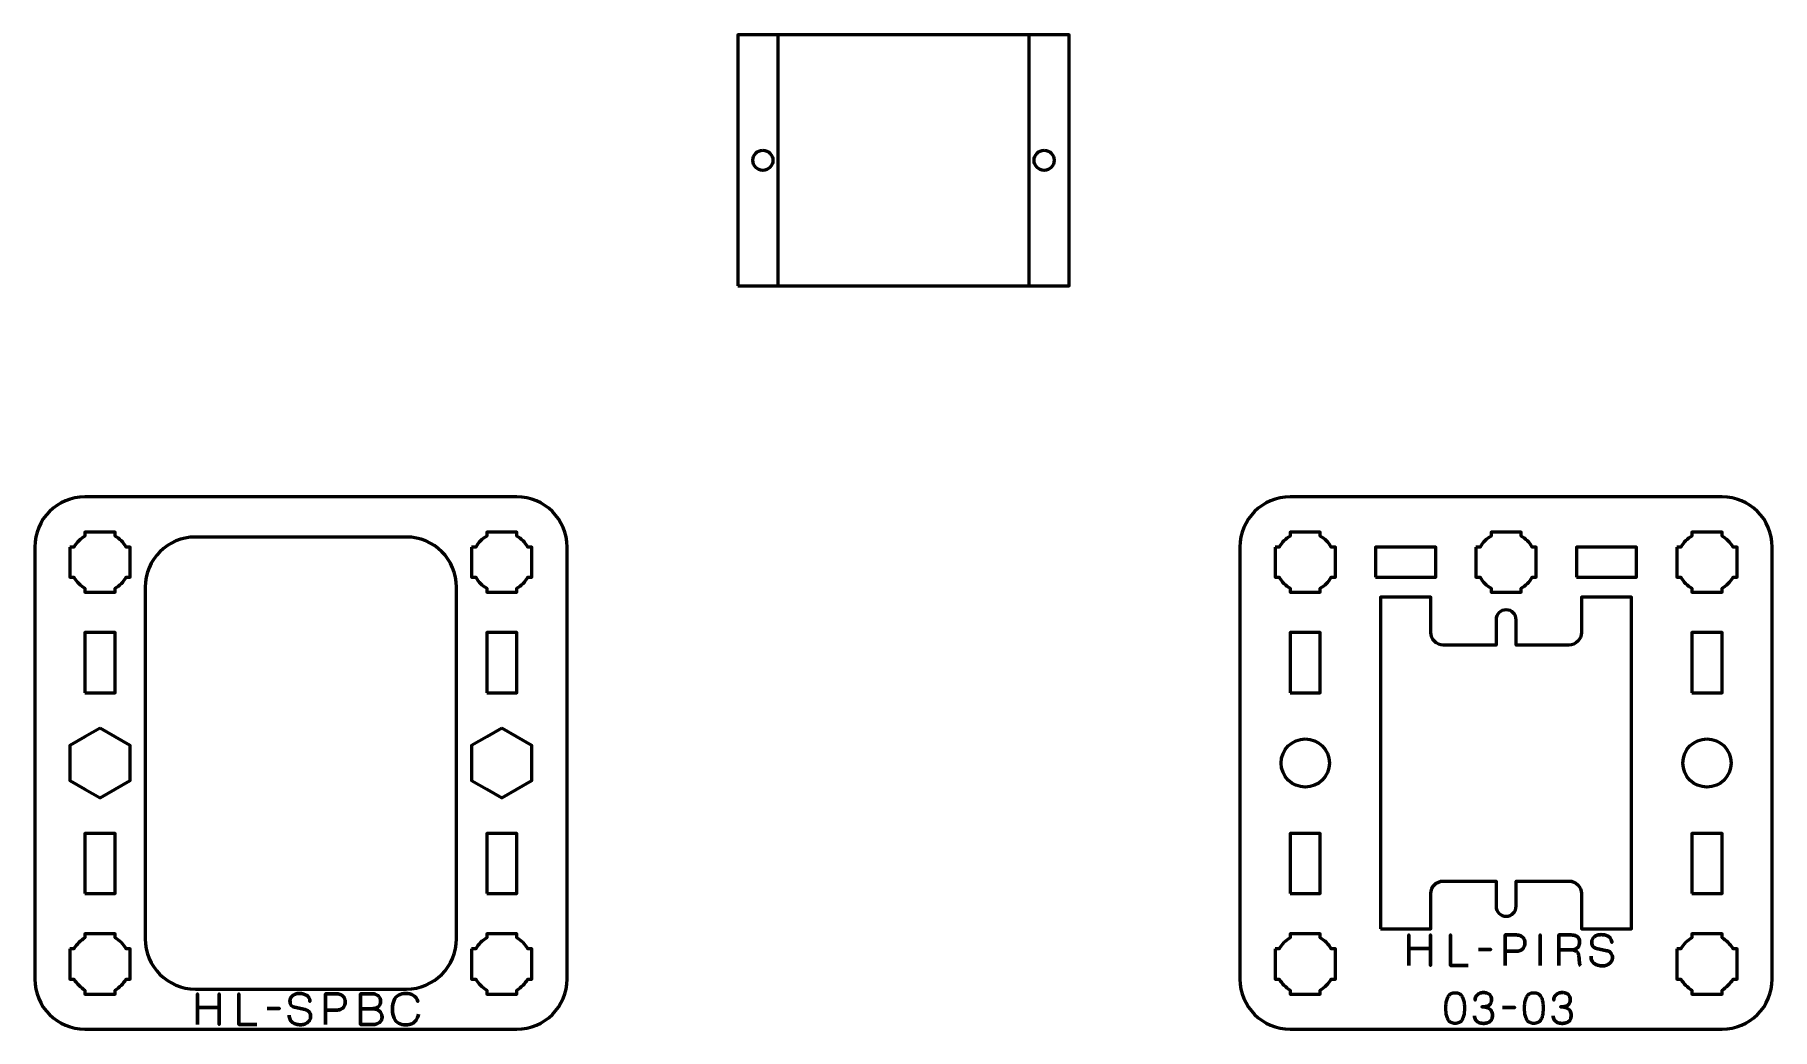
# Model space of a CAD drawing. Header units: centimetres. Extents: x -19.1 to -1.9, y -17.5 to -7.6.
import ezdxf

# ---------------------------------------------------------------- set-up
doc = ezdxf.new("R2010")
doc.units = ezdxf.units.CM
doc.header["$MEASUREMENT"] = 0
doc.layers.add('Layer 1', color=7, linetype='Continuous')

msp = doc.modelspace()

# ---------------------------------------------------------------- linework, layer by layer
at = {"layer": 'Layer 1', "color": 4, "lineweight": 53}
for points in [[(-12.15, -10.1), (-8.85, -10.1), (-8.85, -7.6), (-12.15, -7.6), (-12.15, -10.1)], [(-11.75, -10.1), (-9.25, -10.1), (-9.25, -7.6), (-11.75, -7.6), (-11.75, -10.1)]]:
    msp.add_lwpolyline(points, close=True, dxfattribs=at)
at = {"layer": 'Layer 1', "lineweight": 53}
for points in [[(-18.65, -14.15), (-18.35, -14.15), (-18.35, -13.55), (-18.65, -13.55), (-18.65, -14.15)], [(-14.65, -14.15), (-14.35, -14.15), (-14.35, -13.55), (-14.65, -13.55), (-14.65, -14.15)], [(-6.65, -14.15), (-6.35, -14.15), (-6.35, -13.55), (-6.65, -13.55), (-6.65, -14.15)], [(-2.65, -14.15), (-2.35, -14.15), (-2.35, -13.55), (-2.65, -13.55), (-2.65, -14.15)], [(-18.65, -16.15), (-18.35, -16.15), (-18.35, -15.55), (-18.65, -15.55), (-18.65, -16.15)], [(-14.65, -16.15), (-14.35, -16.15), (-14.35, -15.55), (-14.65, -15.55), (-14.65, -16.15)], [(-6.65, -16.15), (-6.35, -16.15), (-6.35, -15.55), (-6.65, -15.55), (-6.65, -16.15)], [(-2.65, -16.15), (-2.35, -16.15), (-2.35, -15.55), (-2.65, -15.55), (-2.65, -16.15)]]:
    msp.add_lwpolyline(points, close=True, dxfattribs=at)
at = {"layer": 'Layer 1', "color": 4, "lineweight": 53}
for centre in [(-11.9, -8.85), (-9.1, -8.85)]:
    msp.add_ellipse(centre, major_axis=(0, 0.1), ratio=1, dxfattribs=at)
at = {"layer": 'Layer 1', "lineweight": 53}
for centre in [(-6.5, -14.85), (-2.5, -14.85)]:
    msp.add_ellipse(centre, major_axis=(0, 0.24), ratio=1, dxfattribs=at)
for points, knots in [([(-19.15, -17), (-19.15, -17), (-19.15, -12.7), (-19.15, -12.7), (-19.15, -12.7), (-19.15, -12.42391), (-18.92609, -12.2), (-18.65, -12.2), (-18.65, -12.2), (-18.65, -12.2), (-14.35, -12.2), (-14.35, -12.2), (-14.35, -12.2), (-14.07391, -12.2), (-13.85, -12.42391), (-13.85, -12.7), (-13.85, -12.7), (-13.85, -12.7), (-13.85, -17), (-13.85, -17), (-13.85, -17), (-13.85, -17.27609), (-14.07391, -17.5), (-14.35, -17.5), (-14.35, -17.5), (-14.35, -17.5), (-18.65, -17.5), (-18.65, -17.5), (-18.65, -17.5), (-18.92609, -17.5), (-19.15, -17.27609), (-19.15, -17)], [0, 0, 0, 0, 0.125, 0.125, 0.125, 0.125, 0.25, 0.25, 0.25, 0.25, 0.375, 0.375, 0.375, 0.375, 0.5, 0.5, 0.5, 0.5, 0.625, 0.625, 0.625, 0.625, 0.75, 0.75, 0.75, 0.75, 0.875, 0.875, 0.875, 0.875, 1, 1, 1, 1]), ([(-7.15, -17), (-7.15, -17), (-7.15, -12.7), (-7.15, -12.7), (-7.15, -12.7), (-7.15, -12.42391), (-6.92609, -12.2), (-6.65, -12.2), (-6.65, -12.2), (-6.65, -12.2), (-2.35, -12.2), (-2.35, -12.2), (-2.35, -12.2), (-2.07391, -12.2), (-1.85, -12.42391), (-1.85, -12.7), (-1.85, -12.7), (-1.85, -12.7), (-1.85, -17), (-1.85, -17), (-1.85, -17), (-1.85, -17.27609), (-2.07391, -17.5), (-2.35, -17.5), (-2.35, -17.5), (-2.35, -17.5), (-6.65, -17.5), (-6.65, -17.5), (-6.65, -17.5), (-6.92609, -17.5), (-7.15, -17.27609), (-7.15, -17)], [0, 0, 0, 0, 0.125, 0.125, 0.125, 0.125, 0.25, 0.25, 0.25, 0.25, 0.375, 0.375, 0.375, 0.375, 0.5, 0.5, 0.5, 0.5, 0.625, 0.625, 0.625, 0.625, 0.75, 0.75, 0.75, 0.75, 0.875, 0.875, 0.875, 0.875, 1, 1, 1, 1]), ([(-18.8, -12.7), (-18.8, -12.7), (-18.75985, -12.7), (-18.75985, -12.7), (-18.75985, -12.7), (-18.7335, -12.65447), (-18.69553, -12.6165), (-18.65, -12.59015), (-18.65, -12.59015), (-18.65, -12.59015), (-18.65, -12.55), (-18.65, -12.55), (-18.65, -12.55), (-18.65, -12.55), (-18.5, -12.55), (-18.5, -12.55), (-18.5, -12.55), (-18.5, -12.55), (-18.35, -12.55), (-18.35, -12.55), (-18.35, -12.55), (-18.35, -12.55), (-18.35, -12.59015), (-18.35, -12.59015), (-18.35, -12.59015), (-18.30447, -12.6165), (-18.2665, -12.65447), (-18.24015, -12.7), (-18.24015, -12.7), (-18.24015, -12.7), (-18.2, -12.7), (-18.2, -12.7), (-18.2, -12.7), (-18.2, -12.7), (-18.2, -12.85), (-18.2, -12.85), (-18.2, -12.85), (-18.2, -12.85), (-18.2, -13), (-18.2, -13), (-18.2, -13), (-18.2, -13), (-18.24015, -13), (-18.24015, -13), (-18.24015, -13), (-18.2665, -13.04553), (-18.30447, -13.0835), (-18.35, -13.10985), (-18.35, -13.10985), (-18.35, -13.10985), (-18.35, -13.15), (-18.35, -13.15), (-18.35, -13.15), (-18.35, -13.15), (-18.5, -13.15), (-18.5, -13.15), (-18.5, -13.15), (-18.5, -13.15), (-18.65, -13.15), (-18.65, -13.15), (-18.65, -13.15), (-18.65, -13.15), (-18.65, -13.10985), (-18.65, -13.10985), (-18.65, -13.10985), (-18.69553, -13.0835), (-18.7335, -13.04553), (-18.75985, -13), (-18.75985, -13), (-18.75985, -13), (-18.8, -13), (-18.8, -13), (-18.8, -13), (-18.8, -13), (-18.8, -12.85), (-18.8, -12.85), (-18.8, -12.85), (-18.8, -12.85), (-18.8, -12.7), (-18.8, -12.7)], [0, 0, 0, 0, 0.05, 0.05, 0.05, 0.05, 0.1, 0.1, 0.1, 0.1, 0.15, 0.15, 0.15, 0.15, 0.2, 0.2, 0.2, 0.2, 0.25, 0.25, 0.25, 0.25, 0.3, 0.3, 0.3, 0.3, 0.35, 0.35, 0.35, 0.35, 0.4, 0.4, 0.4, 0.4, 0.45, 0.45, 0.45, 0.45, 0.5, 0.5, 0.5, 0.5, 0.55, 0.55, 0.55, 0.55, 0.6, 0.6, 0.6, 0.6, 0.65, 0.65, 0.65, 0.65, 0.7, 0.7, 0.7, 0.7, 0.75, 0.75, 0.75, 0.75, 0.8, 0.8, 0.8, 0.8, 0.85, 0.85, 0.85, 0.85, 0.9, 0.9, 0.9, 0.9, 0.95, 0.95, 0.95, 0.95, 1, 1, 1, 1]), ([(-18.05, -16.6), (-18.05, -16.6), (-18.05, -13.1), (-18.05, -13.1), (-18.05, -13.1), (-18.05, -12.82391), (-17.82609, -12.6), (-17.55, -12.6), (-17.55, -12.6), (-17.55, -12.6), (-15.45, -12.6), (-15.45, -12.6), (-15.45, -12.6), (-15.17391, -12.6), (-14.95, -12.82391), (-14.95, -13.1), (-14.95, -13.1), (-14.95, -13.1), (-14.95, -16.6), (-14.95, -16.6), (-14.95, -16.6), (-14.95, -16.87609), (-15.17391, -17.1), (-15.45, -17.1), (-15.45, -17.1), (-15.45, -17.1), (-17.55, -17.1), (-17.55, -17.1), (-17.55, -17.1), (-17.82609, -17.1), (-18.05, -16.87609), (-18.05, -16.6)], [0, 0, 0, 0, 0.125, 0.125, 0.125, 0.125, 0.25, 0.25, 0.25, 0.25, 0.375, 0.375, 0.375, 0.375, 0.5, 0.5, 0.5, 0.5, 0.625, 0.625, 0.625, 0.625, 0.75, 0.75, 0.75, 0.75, 0.875, 0.875, 0.875, 0.875, 1, 1, 1, 1]), ([(-14.8, -12.7), (-14.8, -12.7), (-14.75985, -12.7), (-14.75985, -12.7), (-14.75985, -12.7), (-14.7335, -12.65447), (-14.69553, -12.6165), (-14.65, -12.59015), (-14.65, -12.59015), (-14.65, -12.59015), (-14.65, -12.55), (-14.65, -12.55), (-14.65, -12.55), (-14.65, -12.55), (-14.5, -12.55), (-14.5, -12.55), (-14.5, -12.55), (-14.5, -12.55), (-14.35, -12.55), (-14.35, -12.55), (-14.35, -12.55), (-14.35, -12.55), (-14.35, -12.59015), (-14.35, -12.59015), (-14.35, -12.59015), (-14.30447, -12.6165), (-14.2665, -12.65447), (-14.24015, -12.7), (-14.24015, -12.7), (-14.24015, -12.7), (-14.2, -12.7), (-14.2, -12.7), (-14.2, -12.7), (-14.2, -12.7), (-14.2, -12.85), (-14.2, -12.85), (-14.2, -12.85), (-14.2, -12.85), (-14.2, -13), (-14.2, -13), (-14.2, -13), (-14.2, -13), (-14.24015, -13), (-14.24015, -13), (-14.24015, -13), (-14.2665, -13.04553), (-14.30447, -13.0835), (-14.35, -13.10985), (-14.35, -13.10985), (-14.35, -13.10985), (-14.35, -13.15), (-14.35, -13.15), (-14.35, -13.15), (-14.35, -13.15), (-14.5, -13.15), (-14.5, -13.15), (-14.5, -13.15), (-14.5, -13.15), (-14.65, -13.15), (-14.65, -13.15), (-14.65, -13.15), (-14.65, -13.15), (-14.65, -13.10985), (-14.65, -13.10985), (-14.65, -13.10985), (-14.69553, -13.0835), (-14.7335, -13.04553), (-14.75985, -13), (-14.75985, -13), (-14.75985, -13), (-14.8, -13), (-14.8, -13), (-14.8, -13), (-14.8, -13), (-14.8, -12.85), (-14.8, -12.85), (-14.8, -12.85), (-14.8, -12.85), (-14.8, -12.7), (-14.8, -12.7)], [0, 0, 0, 0, 0.05, 0.05, 0.05, 0.05, 0.1, 0.1, 0.1, 0.1, 0.15, 0.15, 0.15, 0.15, 0.2, 0.2, 0.2, 0.2, 0.25, 0.25, 0.25, 0.25, 0.3, 0.3, 0.3, 0.3, 0.35, 0.35, 0.35, 0.35, 0.4, 0.4, 0.4, 0.4, 0.45, 0.45, 0.45, 0.45, 0.5, 0.5, 0.5, 0.5, 0.55, 0.55, 0.55, 0.55, 0.6, 0.6, 0.6, 0.6, 0.65, 0.65, 0.65, 0.65, 0.7, 0.7, 0.7, 0.7, 0.75, 0.75, 0.75, 0.75, 0.8, 0.8, 0.8, 0.8, 0.85, 0.85, 0.85, 0.85, 0.9, 0.9, 0.9, 0.9, 0.95, 0.95, 0.95, 0.95, 1, 1, 1, 1]), ([(-6.8, -12.7), (-6.8, -12.7), (-6.75985, -12.7), (-6.75985, -12.7), (-6.75985, -12.7), (-6.7335, -12.65447), (-6.69553, -12.6165), (-6.65, -12.59015), (-6.65, -12.59015), (-6.65, -12.59015), (-6.65, -12.55), (-6.65, -12.55), (-6.65, -12.55), (-6.65, -12.55), (-6.5, -12.55), (-6.5, -12.55), (-6.5, -12.55), (-6.5, -12.55), (-6.35, -12.55), (-6.35, -12.55), (-6.35, -12.55), (-6.35, -12.55), (-6.35, -12.59015), (-6.35, -12.59015), (-6.35, -12.59015), (-6.30447, -12.6165), (-6.2665, -12.65447), (-6.24015, -12.7), (-6.24015, -12.7), (-6.24015, -12.7), (-6.2, -12.7), (-6.2, -12.7), (-6.2, -12.7), (-6.2, -12.7), (-6.2, -12.85), (-6.2, -12.85), (-6.2, -12.85), (-6.2, -12.85), (-6.2, -13), (-6.2, -13), (-6.2, -13), (-6.2, -13), (-6.24015, -13), (-6.24015, -13), (-6.24015, -13), (-6.2665, -13.04553), (-6.30447, -13.0835), (-6.35, -13.10985), (-6.35, -13.10985), (-6.35, -13.10985), (-6.35, -13.15), (-6.35, -13.15), (-6.35, -13.15), (-6.35, -13.15), (-6.5, -13.15), (-6.5, -13.15), (-6.5, -13.15), (-6.5, -13.15), (-6.65, -13.15), (-6.65, -13.15), (-6.65, -13.15), (-6.65, -13.15), (-6.65, -13.10985), (-6.65, -13.10985), (-6.65, -13.10985), (-6.69553, -13.0835), (-6.7335, -13.04553), (-6.75985, -13), (-6.75985, -13), (-6.75985, -13), (-6.8, -13), (-6.8, -13), (-6.8, -13), (-6.8, -13), (-6.8, -12.85), (-6.8, -12.85), (-6.8, -12.85), (-6.8, -12.85), (-6.8, -12.7), (-6.8, -12.7)], [0, 0, 0, 0, 0.05, 0.05, 0.05, 0.05, 0.1, 0.1, 0.1, 0.1, 0.15, 0.15, 0.15, 0.15, 0.2, 0.2, 0.2, 0.2, 0.25, 0.25, 0.25, 0.25, 0.3, 0.3, 0.3, 0.3, 0.35, 0.35, 0.35, 0.35, 0.4, 0.4, 0.4, 0.4, 0.45, 0.45, 0.45, 0.45, 0.5, 0.5, 0.5, 0.5, 0.55, 0.55, 0.55, 0.55, 0.6, 0.6, 0.6, 0.6, 0.65, 0.65, 0.65, 0.65, 0.7, 0.7, 0.7, 0.7, 0.75, 0.75, 0.75, 0.75, 0.8, 0.8, 0.8, 0.8, 0.85, 0.85, 0.85, 0.85, 0.9, 0.9, 0.9, 0.9, 0.95, 0.95, 0.95, 0.95, 1, 1, 1, 1]), ([(-4.8, -12.7), (-4.8, -12.7), (-4.75985, -12.7), (-4.75985, -12.7), (-4.75985, -12.7), (-4.7335, -12.65447), (-4.69553, -12.6165), (-4.65, -12.59015), (-4.65, -12.59015), (-4.65, -12.59015), (-4.65, -12.55), (-4.65, -12.55), (-4.65, -12.55), (-4.65, -12.55), (-4.5, -12.55), (-4.5, -12.55), (-4.5, -12.55), (-4.5, -12.55), (-4.35, -12.55), (-4.35, -12.55), (-4.35, -12.55), (-4.35, -12.55), (-4.35, -12.59015), (-4.35, -12.59015), (-4.35, -12.59015), (-4.30447, -12.6165), (-4.2665, -12.65447), (-4.24015, -12.7), (-4.24015, -12.7), (-4.24015, -12.7), (-4.2, -12.7), (-4.2, -12.7), (-4.2, -12.7), (-4.2, -12.7), (-4.2, -12.85), (-4.2, -12.85), (-4.2, -12.85), (-4.2, -12.85), (-4.2, -13), (-4.2, -13), (-4.2, -13), (-4.2, -13), (-4.24015, -13), (-4.24015, -13), (-4.24015, -13), (-4.2665, -13.04553), (-4.30447, -13.0835), (-4.35, -13.10985), (-4.35, -13.10985), (-4.35, -13.10985), (-4.35, -13.15), (-4.35, -13.15), (-4.35, -13.15), (-4.35, -13.15), (-4.5, -13.15), (-4.5, -13.15), (-4.5, -13.15), (-4.5, -13.15), (-4.65, -13.15), (-4.65, -13.15), (-4.65, -13.15), (-4.65, -13.15), (-4.65, -13.10985), (-4.65, -13.10985), (-4.65, -13.10985), (-4.69553, -13.0835), (-4.7335, -13.04553), (-4.75985, -13), (-4.75985, -13), (-4.75985, -13), (-4.8, -13), (-4.8, -13), (-4.8, -13), (-4.8, -13), (-4.8, -12.85), (-4.8, -12.85), (-4.8, -12.85), (-4.8, -12.85), (-4.8, -12.7), (-4.8, -12.7)], [0, 0, 0, 0, 0.05, 0.05, 0.05, 0.05, 0.1, 0.1, 0.1, 0.1, 0.15, 0.15, 0.15, 0.15, 0.2, 0.2, 0.2, 0.2, 0.25, 0.25, 0.25, 0.25, 0.3, 0.3, 0.3, 0.3, 0.35, 0.35, 0.35, 0.35, 0.4, 0.4, 0.4, 0.4, 0.45, 0.45, 0.45, 0.45, 0.5, 0.5, 0.5, 0.5, 0.55, 0.55, 0.55, 0.55, 0.6, 0.6, 0.6, 0.6, 0.65, 0.65, 0.65, 0.65, 0.7, 0.7, 0.7, 0.7, 0.75, 0.75, 0.75, 0.75, 0.8, 0.8, 0.8, 0.8, 0.85, 0.85, 0.85, 0.85, 0.9, 0.9, 0.9, 0.9, 0.95, 0.95, 0.95, 0.95, 1, 1, 1, 1]), ([(-2.8, -12.7), (-2.8, -12.7), (-2.75985, -12.7), (-2.75985, -12.7), (-2.75985, -12.7), (-2.7335, -12.65447), (-2.69553, -12.6165), (-2.65, -12.59015), (-2.65, -12.59015), (-2.65, -12.59015), (-2.65, -12.55), (-2.65, -12.55), (-2.65, -12.55), (-2.65, -12.55), (-2.5, -12.55), (-2.5, -12.55), (-2.5, -12.55), (-2.5, -12.55), (-2.35, -12.55), (-2.35, -12.55), (-2.35, -12.55), (-2.35, -12.55), (-2.35, -12.59015), (-2.35, -12.59015), (-2.35, -12.59015), (-2.30447, -12.6165), (-2.2665, -12.65447), (-2.24015, -12.7), (-2.24015, -12.7), (-2.24015, -12.7), (-2.2, -12.7), (-2.2, -12.7), (-2.2, -12.7), (-2.2, -12.7), (-2.2, -12.85), (-2.2, -12.85), (-2.2, -12.85), (-2.2, -12.85), (-2.2, -13), (-2.2, -13), (-2.2, -13), (-2.2, -13), (-2.24015, -13), (-2.24015, -13), (-2.24015, -13), (-2.2665, -13.04553), (-2.30447, -13.0835), (-2.35, -13.10985), (-2.35, -13.10985), (-2.35, -13.10985), (-2.35, -13.15), (-2.35, -13.15), (-2.35, -13.15), (-2.35, -13.15), (-2.5, -13.15), (-2.5, -13.15), (-2.5, -13.15), (-2.5, -13.15), (-2.65, -13.15), (-2.65, -13.15), (-2.65, -13.15), (-2.65, -13.15), (-2.65, -13.10985), (-2.65, -13.10985), (-2.65, -13.10985), (-2.69553, -13.0835), (-2.7335, -13.04553), (-2.75985, -13), (-2.75985, -13), (-2.75985, -13), (-2.8, -13), (-2.8, -13), (-2.8, -13), (-2.8, -13), (-2.8, -12.85), (-2.8, -12.85), (-2.8, -12.85), (-2.8, -12.85), (-2.8, -12.7), (-2.8, -12.7)], [0, 0, 0, 0, 0.05, 0.05, 0.05, 0.05, 0.1, 0.1, 0.1, 0.1, 0.15, 0.15, 0.15, 0.15, 0.2, 0.2, 0.2, 0.2, 0.25, 0.25, 0.25, 0.25, 0.3, 0.3, 0.3, 0.3, 0.35, 0.35, 0.35, 0.35, 0.4, 0.4, 0.4, 0.4, 0.45, 0.45, 0.45, 0.45, 0.5, 0.5, 0.5, 0.5, 0.55, 0.55, 0.55, 0.55, 0.6, 0.6, 0.6, 0.6, 0.65, 0.65, 0.65, 0.65, 0.7, 0.7, 0.7, 0.7, 0.75, 0.75, 0.75, 0.75, 0.8, 0.8, 0.8, 0.8, 0.85, 0.85, 0.85, 0.85, 0.9, 0.9, 0.9, 0.9, 0.95, 0.95, 0.95, 0.95, 1, 1, 1, 1]), ([(-5.8, -13), (-5.8, -13), (-5.8, -12.7), (-5.8, -12.7), (-5.8, -12.7), (-5.8, -12.7), (-5.2, -12.7), (-5.2, -12.7), (-5.2, -12.7), (-5.2, -12.7), (-5.2, -13), (-5.2, -13), (-5.2, -13), (-5.2, -13), (-5.8, -13), (-5.8, -13)], [0, 0, 0, 0, 0.25, 0.25, 0.25, 0.25, 0.5, 0.5, 0.5, 0.5, 0.75, 0.75, 0.75, 0.75, 1, 1, 1, 1]), ([(-3.8, -13), (-3.8, -13), (-3.8, -12.7), (-3.8, -12.7), (-3.8, -12.7), (-3.8, -12.7), (-3.2, -12.7), (-3.2, -12.7), (-3.2, -12.7), (-3.2, -12.7), (-3.2, -13), (-3.2, -13), (-3.2, -13), (-3.2, -13), (-3.8, -13), (-3.8, -13)], [0, 0, 0, 0, 0.25, 0.25, 0.25, 0.25, 0.5, 0.5, 0.5, 0.5, 0.75, 0.75, 0.75, 0.75, 1, 1, 1, 1]), ([(-5.75, -16.5), (-5.75, -16.5), (-5.75, -13.2), (-5.75, -13.2), (-5.75, -13.2), (-5.75, -13.2), (-5.25, -13.2), (-5.25, -13.2), (-5.25, -13.2), (-5.25, -13.2), (-5.25, -13.55), (-5.25, -13.55), (-5.25, -13.55), (-5.25, -13.61902), (-5.19402, -13.675), (-5.125, -13.675), (-5.125, -13.675), (-5.125, -13.675), (-4.6, -13.675), (-4.6, -13.675), (-4.6, -13.675), (-4.6, -13.675), (-4.6, -13.425), (-4.6, -13.425), (-4.6, -13.425), (-4.6, -13.36978), (-4.55522, -13.325), (-4.5, -13.325), (-4.5, -13.325), (-4.44478, -13.325), (-4.4, -13.36978), (-4.4, -13.425), (-4.4, -13.425), (-4.4, -13.425), (-4.4, -13.675), (-4.4, -13.675), (-4.4, -13.675), (-4.4, -13.675), (-3.875, -13.675), (-3.875, -13.675), (-3.875, -13.675), (-3.80598, -13.675), (-3.75, -13.61902), (-3.75, -13.55), (-3.75, -13.55), (-3.75, -13.55), (-3.75, -13.2), (-3.75, -13.2), (-3.75, -13.2), (-3.75, -13.2), (-3.25, -13.2), (-3.25, -13.2), (-3.25, -13.2), (-3.25, -13.2), (-3.25, -16.5), (-3.25, -16.5), (-3.25, -16.5), (-3.25, -16.5), (-3.75, -16.5), (-3.75, -16.5), (-3.75, -16.5), (-3.75, -16.5), (-3.75, -16.15), (-3.75, -16.15), (-3.75, -16.15), (-3.75, -16.08098), (-3.80598, -16.025), (-3.875, -16.025), (-3.875, -16.025), (-3.875, -16.025), (-4.4, -16.025), (-4.4, -16.025), (-4.4, -16.025), (-4.4, -16.025), (-4.4, -16.275), (-4.4, -16.275), (-4.4, -16.275), (-4.4, -16.33022), (-4.44478, -16.375), (-4.5, -16.375), (-4.5, -16.375), (-4.55522, -16.375), (-4.6, -16.33022), (-4.6, -16.275), (-4.6, -16.275), (-4.6, -16.275), (-4.6, -16.025), (-4.6, -16.025), (-4.6, -16.025), (-4.6, -16.025), (-5.125, -16.025), (-5.125, -16.025), (-5.125, -16.025), (-5.19402, -16.025), (-5.25, -16.08098), (-5.25, -16.15), (-5.25, -16.15), (-5.25, -16.15), (-5.25, -16.5), (-5.25, -16.5), (-5.25, -16.5), (-5.25, -16.5), (-5.75, -16.5), (-5.75, -16.5)], [0, 0, 0, 0, 0.03846154, 0.03846154, 0.03846154, 0.03846154, 0.07692308, 0.07692308, 0.07692308, 0.07692308, 0.11538462, 0.11538462, 0.11538462, 0.11538462, 0.15384615, 0.15384615, 0.15384615, 0.15384615, 0.19230769, 0.19230769, 0.19230769, 0.19230769, 0.23076923, 0.23076923, 0.23076923, 0.23076923, 0.26923077, 0.26923077, 0.26923077, 0.26923077, 0.30769231, 0.30769231, 0.30769231, 0.30769231, 0.34615385, 0.34615385, 0.34615385, 0.34615385, 0.38461538, 0.38461538, 0.38461538, 0.38461538, 0.42307692, 0.42307692, 0.42307692, 0.42307692, 0.46153846, 0.46153846, 0.46153846, 0.46153846, 0.5, 0.5, 0.5, 0.5, 0.53846154, 0.53846154, 0.53846154, 0.53846154, 0.57692308, 0.57692308, 0.57692308, 0.57692308, 0.61538462, 0.61538462, 0.61538462, 0.61538462, 0.65384615, 0.65384615, 0.65384615, 0.65384615, 0.69230769, 0.69230769, 0.69230769, 0.69230769, 0.73076923, 0.73076923, 0.73076923, 0.73076923, 0.76923077, 0.76923077, 0.76923077, 0.76923077, 0.80769231, 0.80769231, 0.80769231, 0.80769231, 0.84615385, 0.84615385, 0.84615385, 0.84615385, 0.88461538, 0.88461538, 0.88461538, 0.88461538, 0.92307692, 0.92307692, 0.92307692, 0.92307692, 0.96153846, 0.96153846, 0.96153846, 0.96153846, 1, 1, 1, 1]), ([(-18.5, -14.50359), (-18.5, -14.50359), (-18.35, -14.59019), (-18.35, -14.59019), (-18.35, -14.59019), (-18.35, -14.59019), (-18.2, -14.67679), (-18.2, -14.67679), (-18.2, -14.67679), (-18.2, -14.67679), (-18.2, -14.85), (-18.2, -14.85), (-18.2, -14.85), (-18.2, -14.85), (-18.2, -15.02321), (-18.2, -15.02321), (-18.2, -15.02321), (-18.2, -15.02321), (-18.35, -15.10981), (-18.35, -15.10981), (-18.35, -15.10981), (-18.35, -15.10981), (-18.5, -15.19641), (-18.5, -15.19641), (-18.5, -15.19641), (-18.5, -15.19641), (-18.65, -15.10981), (-18.65, -15.10981), (-18.65, -15.10981), (-18.65, -15.10981), (-18.8, -15.02321), (-18.8, -15.02321), (-18.8, -15.02321), (-18.8, -15.02321), (-18.8, -14.85), (-18.8, -14.85), (-18.8, -14.85), (-18.8, -14.85), (-18.8, -14.67679), (-18.8, -14.67679), (-18.8, -14.67679), (-18.8, -14.67679), (-18.65, -14.59019), (-18.65, -14.59019), (-18.65, -14.59019), (-18.65, -14.59019), (-18.5, -14.50359), (-18.5, -14.50359)], [0, 0, 0, 0, 0.08333333, 0.08333333, 0.08333333, 0.08333333, 0.16666667, 0.16666667, 0.16666667, 0.16666667, 0.25, 0.25, 0.25, 0.25, 0.33333333, 0.33333333, 0.33333333, 0.33333333, 0.41666667, 0.41666667, 0.41666667, 0.41666667, 0.5, 0.5, 0.5, 0.5, 0.58333333, 0.58333333, 0.58333333, 0.58333333, 0.66666667, 0.66666667, 0.66666667, 0.66666667, 0.75, 0.75, 0.75, 0.75, 0.83333333, 0.83333333, 0.83333333, 0.83333333, 0.91666667, 0.91666667, 0.91666667, 0.91666667, 1, 1, 1, 1]), ([(-14.5, -14.50359), (-14.5, -14.50359), (-14.35, -14.59019), (-14.35, -14.59019), (-14.35, -14.59019), (-14.35, -14.59019), (-14.2, -14.67679), (-14.2, -14.67679), (-14.2, -14.67679), (-14.2, -14.67679), (-14.2, -14.85), (-14.2, -14.85), (-14.2, -14.85), (-14.2, -14.85), (-14.2, -15.02321), (-14.2, -15.02321), (-14.2, -15.02321), (-14.2, -15.02321), (-14.35, -15.10981), (-14.35, -15.10981), (-14.35, -15.10981), (-14.35, -15.10981), (-14.5, -15.19641), (-14.5, -15.19641), (-14.5, -15.19641), (-14.5, -15.19641), (-14.65, -15.10981), (-14.65, -15.10981), (-14.65, -15.10981), (-14.65, -15.10981), (-14.8, -15.02321), (-14.8, -15.02321), (-14.8, -15.02321), (-14.8, -15.02321), (-14.8, -14.85), (-14.8, -14.85), (-14.8, -14.85), (-14.8, -14.85), (-14.8, -14.67679), (-14.8, -14.67679), (-14.8, -14.67679), (-14.8, -14.67679), (-14.65, -14.59019), (-14.65, -14.59019), (-14.65, -14.59019), (-14.65, -14.59019), (-14.5, -14.50359), (-14.5, -14.50359)], [0, 0, 0, 0, 0.08333333, 0.08333333, 0.08333333, 0.08333333, 0.16666667, 0.16666667, 0.16666667, 0.16666667, 0.25, 0.25, 0.25, 0.25, 0.33333333, 0.33333333, 0.33333333, 0.33333333, 0.41666667, 0.41666667, 0.41666667, 0.41666667, 0.5, 0.5, 0.5, 0.5, 0.58333333, 0.58333333, 0.58333333, 0.58333333, 0.66666667, 0.66666667, 0.66666667, 0.66666667, 0.75, 0.75, 0.75, 0.75, 0.83333333, 0.83333333, 0.83333333, 0.83333333, 0.91666667, 0.91666667, 0.91666667, 0.91666667, 1, 1, 1, 1]), ([(-18.8, -16.7), (-18.8, -16.7), (-18.75985, -16.7), (-18.75985, -16.7), (-18.75985, -16.7), (-18.7335, -16.65447), (-18.69553, -16.6165), (-18.65, -16.59015), (-18.65, -16.59015), (-18.65, -16.59015), (-18.65, -16.55), (-18.65, -16.55), (-18.65, -16.55), (-18.65, -16.55), (-18.5, -16.55), (-18.5, -16.55), (-18.5, -16.55), (-18.5, -16.55), (-18.35, -16.55), (-18.35, -16.55), (-18.35, -16.55), (-18.35, -16.55), (-18.35, -16.59015), (-18.35, -16.59015), (-18.35, -16.59015), (-18.30447, -16.6165), (-18.2665, -16.65447), (-18.24015, -16.7), (-18.24015, -16.7), (-18.24015, -16.7), (-18.2, -16.7), (-18.2, -16.7), (-18.2, -16.7), (-18.2, -16.7), (-18.2, -16.85), (-18.2, -16.85), (-18.2, -16.85), (-18.2, -16.85), (-18.2, -17), (-18.2, -17), (-18.2, -17), (-18.2, -17), (-18.24015, -17), (-18.24015, -17), (-18.24015, -17), (-18.2665, -17.04553), (-18.30447, -17.0835), (-18.35, -17.10985), (-18.35, -17.10985), (-18.35, -17.10985), (-18.35, -17.15), (-18.35, -17.15), (-18.35, -17.15), (-18.35, -17.15), (-18.5, -17.15), (-18.5, -17.15), (-18.5, -17.15), (-18.5, -17.15), (-18.65, -17.15), (-18.65, -17.15), (-18.65, -17.15), (-18.65, -17.15), (-18.65, -17.10985), (-18.65, -17.10985), (-18.65, -17.10985), (-18.69553, -17.0835), (-18.7335, -17.04553), (-18.75985, -17), (-18.75985, -17), (-18.75985, -17), (-18.8, -17), (-18.8, -17), (-18.8, -17), (-18.8, -17), (-18.8, -16.85), (-18.8, -16.85), (-18.8, -16.85), (-18.8, -16.85), (-18.8, -16.7), (-18.8, -16.7)], [0, 0, 0, 0, 0.05, 0.05, 0.05, 0.05, 0.1, 0.1, 0.1, 0.1, 0.15, 0.15, 0.15, 0.15, 0.2, 0.2, 0.2, 0.2, 0.25, 0.25, 0.25, 0.25, 0.3, 0.3, 0.3, 0.3, 0.35, 0.35, 0.35, 0.35, 0.4, 0.4, 0.4, 0.4, 0.45, 0.45, 0.45, 0.45, 0.5, 0.5, 0.5, 0.5, 0.55, 0.55, 0.55, 0.55, 0.6, 0.6, 0.6, 0.6, 0.65, 0.65, 0.65, 0.65, 0.7, 0.7, 0.7, 0.7, 0.75, 0.75, 0.75, 0.75, 0.8, 0.8, 0.8, 0.8, 0.85, 0.85, 0.85, 0.85, 0.9, 0.9, 0.9, 0.9, 0.95, 0.95, 0.95, 0.95, 1, 1, 1, 1]), ([(-14.8, -16.7), (-14.8, -16.7), (-14.75985, -16.7), (-14.75985, -16.7), (-14.75985, -16.7), (-14.7335, -16.65447), (-14.69553, -16.6165), (-14.65, -16.59015), (-14.65, -16.59015), (-14.65, -16.59015), (-14.65, -16.55), (-14.65, -16.55), (-14.65, -16.55), (-14.65, -16.55), (-14.5, -16.55), (-14.5, -16.55), (-14.5, -16.55), (-14.5, -16.55), (-14.35, -16.55), (-14.35, -16.55), (-14.35, -16.55), (-14.35, -16.55), (-14.35, -16.59015), (-14.35, -16.59015), (-14.35, -16.59015), (-14.30447, -16.6165), (-14.2665, -16.65447), (-14.24015, -16.7), (-14.24015, -16.7), (-14.24015, -16.7), (-14.2, -16.7), (-14.2, -16.7), (-14.2, -16.7), (-14.2, -16.7), (-14.2, -16.85), (-14.2, -16.85), (-14.2, -16.85), (-14.2, -16.85), (-14.2, -17), (-14.2, -17), (-14.2, -17), (-14.2, -17), (-14.24015, -17), (-14.24015, -17), (-14.24015, -17), (-14.2665, -17.04553), (-14.30447, -17.0835), (-14.35, -17.10985), (-14.35, -17.10985), (-14.35, -17.10985), (-14.35, -17.15), (-14.35, -17.15), (-14.35, -17.15), (-14.35, -17.15), (-14.5, -17.15), (-14.5, -17.15), (-14.5, -17.15), (-14.5, -17.15), (-14.65, -17.15), (-14.65, -17.15), (-14.65, -17.15), (-14.65, -17.15), (-14.65, -17.10985), (-14.65, -17.10985), (-14.65, -17.10985), (-14.69553, -17.0835), (-14.7335, -17.04553), (-14.75985, -17), (-14.75985, -17), (-14.75985, -17), (-14.8, -17), (-14.8, -17), (-14.8, -17), (-14.8, -17), (-14.8, -16.85), (-14.8, -16.85), (-14.8, -16.85), (-14.8, -16.85), (-14.8, -16.7), (-14.8, -16.7)], [0, 0, 0, 0, 0.05, 0.05, 0.05, 0.05, 0.1, 0.1, 0.1, 0.1, 0.15, 0.15, 0.15, 0.15, 0.2, 0.2, 0.2, 0.2, 0.25, 0.25, 0.25, 0.25, 0.3, 0.3, 0.3, 0.3, 0.35, 0.35, 0.35, 0.35, 0.4, 0.4, 0.4, 0.4, 0.45, 0.45, 0.45, 0.45, 0.5, 0.5, 0.5, 0.5, 0.55, 0.55, 0.55, 0.55, 0.6, 0.6, 0.6, 0.6, 0.65, 0.65, 0.65, 0.65, 0.7, 0.7, 0.7, 0.7, 0.75, 0.75, 0.75, 0.75, 0.8, 0.8, 0.8, 0.8, 0.85, 0.85, 0.85, 0.85, 0.9, 0.9, 0.9, 0.9, 0.95, 0.95, 0.95, 0.95, 1, 1, 1, 1]), ([(-6.8, -16.7), (-6.8, -16.7), (-6.75985, -16.7), (-6.75985, -16.7), (-6.75985, -16.7), (-6.7335, -16.65447), (-6.69553, -16.6165), (-6.65, -16.59015), (-6.65, -16.59015), (-6.65, -16.59015), (-6.65, -16.55), (-6.65, -16.55), (-6.65, -16.55), (-6.65, -16.55), (-6.5, -16.55), (-6.5, -16.55), (-6.5, -16.55), (-6.5, -16.55), (-6.35, -16.55), (-6.35, -16.55), (-6.35, -16.55), (-6.35, -16.55), (-6.35, -16.59015), (-6.35, -16.59015), (-6.35, -16.59015), (-6.30447, -16.6165), (-6.2665, -16.65447), (-6.24015, -16.7), (-6.24015, -16.7), (-6.24015, -16.7), (-6.2, -16.7), (-6.2, -16.7), (-6.2, -16.7), (-6.2, -16.7), (-6.2, -16.85), (-6.2, -16.85), (-6.2, -16.85), (-6.2, -16.85), (-6.2, -17), (-6.2, -17), (-6.2, -17), (-6.2, -17), (-6.24015, -17), (-6.24015, -17), (-6.24015, -17), (-6.2665, -17.04553), (-6.30447, -17.0835), (-6.35, -17.10985), (-6.35, -17.10985), (-6.35, -17.10985), (-6.35, -17.15), (-6.35, -17.15), (-6.35, -17.15), (-6.35, -17.15), (-6.5, -17.15), (-6.5, -17.15), (-6.5, -17.15), (-6.5, -17.15), (-6.65, -17.15), (-6.65, -17.15), (-6.65, -17.15), (-6.65, -17.15), (-6.65, -17.10985), (-6.65, -17.10985), (-6.65, -17.10985), (-6.69553, -17.0835), (-6.7335, -17.04553), (-6.75985, -17), (-6.75985, -17), (-6.75985, -17), (-6.8, -17), (-6.8, -17), (-6.8, -17), (-6.8, -17), (-6.8, -16.85), (-6.8, -16.85), (-6.8, -16.85), (-6.8, -16.85), (-6.8, -16.7), (-6.8, -16.7)], [0, 0, 0, 0, 0.05, 0.05, 0.05, 0.05, 0.1, 0.1, 0.1, 0.1, 0.15, 0.15, 0.15, 0.15, 0.2, 0.2, 0.2, 0.2, 0.25, 0.25, 0.25, 0.25, 0.3, 0.3, 0.3, 0.3, 0.35, 0.35, 0.35, 0.35, 0.4, 0.4, 0.4, 0.4, 0.45, 0.45, 0.45, 0.45, 0.5, 0.5, 0.5, 0.5, 0.55, 0.55, 0.55, 0.55, 0.6, 0.6, 0.6, 0.6, 0.65, 0.65, 0.65, 0.65, 0.7, 0.7, 0.7, 0.7, 0.75, 0.75, 0.75, 0.75, 0.8, 0.8, 0.8, 0.8, 0.85, 0.85, 0.85, 0.85, 0.9, 0.9, 0.9, 0.9, 0.95, 0.95, 0.95, 0.95, 1, 1, 1, 1]), ([(-2.8, -16.7), (-2.8, -16.7), (-2.75985, -16.7), (-2.75985, -16.7), (-2.75985, -16.7), (-2.7335, -16.65447), (-2.69553, -16.6165), (-2.65, -16.59015), (-2.65, -16.59015), (-2.65, -16.59015), (-2.65, -16.55), (-2.65, -16.55), (-2.65, -16.55), (-2.65, -16.55), (-2.5, -16.55), (-2.5, -16.55), (-2.5, -16.55), (-2.5, -16.55), (-2.35, -16.55), (-2.35, -16.55), (-2.35, -16.55), (-2.35, -16.55), (-2.35, -16.59015), (-2.35, -16.59015), (-2.35, -16.59015), (-2.30447, -16.6165), (-2.2665, -16.65447), (-2.24015, -16.7), (-2.24015, -16.7), (-2.24015, -16.7), (-2.2, -16.7), (-2.2, -16.7), (-2.2, -16.7), (-2.2, -16.7), (-2.2, -16.85), (-2.2, -16.85), (-2.2, -16.85), (-2.2, -16.85), (-2.2, -17), (-2.2, -17), (-2.2, -17), (-2.2, -17), (-2.24015, -17), (-2.24015, -17), (-2.24015, -17), (-2.2665, -17.04553), (-2.30447, -17.0835), (-2.35, -17.10985), (-2.35, -17.10985), (-2.35, -17.10985), (-2.35, -17.15), (-2.35, -17.15), (-2.35, -17.15), (-2.35, -17.15), (-2.5, -17.15), (-2.5, -17.15), (-2.5, -17.15), (-2.5, -17.15), (-2.65, -17.15), (-2.65, -17.15), (-2.65, -17.15), (-2.65, -17.15), (-2.65, -17.10985), (-2.65, -17.10985), (-2.65, -17.10985), (-2.69553, -17.0835), (-2.7335, -17.04553), (-2.75985, -17), (-2.75985, -17), (-2.75985, -17), (-2.8, -17), (-2.8, -17), (-2.8, -17), (-2.8, -17), (-2.8, -16.85), (-2.8, -16.85), (-2.8, -16.85), (-2.8, -16.85), (-2.8, -16.7), (-2.8, -16.7)], [0, 0, 0, 0, 0.05, 0.05, 0.05, 0.05, 0.1, 0.1, 0.1, 0.1, 0.15, 0.15, 0.15, 0.15, 0.2, 0.2, 0.2, 0.2, 0.25, 0.25, 0.25, 0.25, 0.3, 0.3, 0.3, 0.3, 0.35, 0.35, 0.35, 0.35, 0.4, 0.4, 0.4, 0.4, 0.45, 0.45, 0.45, 0.45, 0.5, 0.5, 0.5, 0.5, 0.55, 0.55, 0.55, 0.55, 0.6, 0.6, 0.6, 0.6, 0.65, 0.65, 0.65, 0.65, 0.7, 0.7, 0.7, 0.7, 0.75, 0.75, 0.75, 0.75, 0.8, 0.8, 0.8, 0.8, 0.85, 0.85, 0.85, 0.85, 0.9, 0.9, 0.9, 0.9, 0.95, 0.95, 0.95, 0.95, 1, 1, 1, 1])]:
    msp.add_open_spline(points, degree=3, knots=knots, dxfattribs=at)
at = {"layer": 'Layer 1', "color": 5, "lineweight": 53}
for points, knots in [([(-5.46794, -16.86644), (-5.46794, -16.86644), (-5.46794, -16.69753), (-5.46794, -16.69753), (-5.46794, -16.69753), (-5.46794, -16.69753), (-5.25247, -16.69753), (-5.25247, -16.69753), (-5.25247, -16.69753), (-5.25247, -16.69753), (-5.25247, -16.86644), (-5.25247, -16.86644), (-5.25247, -16.86644), (-5.25247, -16.86644), (-5.25247, -16.56164), (-5.25247, -16.56164), (-5.25247, -16.56164), (-5.25247, -16.56164), (-5.25247, -16.69753), (-5.25247, -16.69753), (-5.25247, -16.69753), (-5.25247, -16.69753), (-5.46794, -16.69753), (-5.46794, -16.69753), (-5.46794, -16.69753), (-5.46794, -16.69753), (-5.46794, -16.56164), (-5.46794, -16.56164), (-5.46794, -16.56164), (-5.46794, -16.56164), (-5.46794, -16.86644), (-5.46794, -16.86644)], [0, 0, 0, 0, 0.125, 0.125, 0.125, 0.125, 0.25, 0.25, 0.25, 0.25, 0.375, 0.375, 0.375, 0.375, 0.5, 0.5, 0.5, 0.5, 0.625, 0.625, 0.625, 0.625, 0.75, 0.75, 0.75, 0.75, 0.875, 0.875, 0.875, 0.875, 1, 1, 1, 1]), ([(-4.87655, -16.86644), (-4.87655, -16.86644), (-5.05477, -16.86644), (-5.05477, -16.86644), (-5.05477, -16.86644), (-5.05477, -16.86644), (-5.05477, -16.56122), (-5.05477, -16.56122), (-5.05477, -16.56122), (-5.05477, -16.56122), (-5.05477, -16.86644), (-5.05477, -16.86644), (-5.05477, -16.86644), (-5.05477, -16.86644), (-4.87655, -16.86644), (-4.87655, -16.86644)], [0, 0, 0, 0, 0.25, 0.25, 0.25, 0.25, 0.5, 0.5, 0.5, 0.5, 0.75, 0.75, 0.75, 0.75, 1, 1, 1, 1]), ([(-4.50868, -16.86644), (-4.50868, -16.86644), (-4.50868, -16.56122), (-4.50868, -16.56122), (-4.50868, -16.56122), (-4.50868, -16.56122), (-4.41131, -16.56122), (-4.41131, -16.56122), (-4.41131, -16.56122), (-4.39184, -16.56129), (-4.37583, -16.56348), (-4.3632, -16.56771), (-4.3632, -16.56771), (-4.35064, -16.57187), (-4.34076, -16.57766), (-4.33363, -16.585), (-4.33363, -16.585), (-4.32651, -16.59226), (-4.32143, -16.60059), (-4.31832, -16.60997), (-4.31832, -16.60997), (-4.31529, -16.61936), (-4.31353, -16.62916), (-4.3131, -16.63954), (-4.3131, -16.63954), (-4.31261, -16.64991), (-4.31381, -16.66007), (-4.31663, -16.66994), (-4.31663, -16.66994), (-4.31952, -16.67982), (-4.32439, -16.68878), (-4.33138, -16.69683), (-4.33138, -16.69683), (-4.33829, -16.70487), (-4.34767, -16.71129), (-4.35946, -16.71602), (-4.35946, -16.71602), (-4.37124, -16.72081), (-4.38584, -16.72321), (-4.40327, -16.72335), (-4.40327, -16.72335), (-4.40327, -16.72335), (-4.50868, -16.72335), (-4.50868, -16.72335), (-4.50868, -16.72335), (-4.50868, -16.72335), (-4.40327, -16.72335), (-4.40327, -16.72335), (-4.40327, -16.72335), (-4.3862, -16.72321), (-4.37173, -16.72081), (-4.36002, -16.71602), (-4.36002, -16.71602), (-4.34824, -16.71129), (-4.33885, -16.70487), (-4.3318, -16.69683), (-4.3318, -16.69683), (-4.32481, -16.68878), (-4.3198, -16.67982), (-4.31684, -16.66994), (-4.31684, -16.66994), (-4.31388, -16.66007), (-4.31261, -16.64991), (-4.3131, -16.63954), (-4.3131, -16.63954), (-4.31353, -16.62916), (-4.31529, -16.61936), (-4.31846, -16.60997), (-4.31846, -16.60997), (-4.32157, -16.60059), (-4.32679, -16.59226), (-4.33392, -16.585), (-4.33392, -16.585), (-4.34111, -16.57766), (-4.35099, -16.57187), (-4.36355, -16.56771), (-4.36355, -16.56771), (-4.37618, -16.56348), (-4.39205, -16.56129), (-4.41131, -16.56122), (-4.41131, -16.56122), (-4.41131, -16.56122), (-4.50868, -16.56122), (-4.50868, -16.56122), (-4.50868, -16.56122), (-4.50868, -16.56122), (-4.50868, -16.86644), (-4.50868, -16.86644)], [0, 0, 0, 0, 0.04545455, 0.04545455, 0.04545455, 0.04545455, 0.09090909, 0.09090909, 0.09090909, 0.09090909, 0.13636364, 0.13636364, 0.13636364, 0.13636364, 0.18181818, 0.18181818, 0.18181818, 0.18181818, 0.22727273, 0.22727273, 0.22727273, 0.22727273, 0.27272727, 0.27272727, 0.27272727, 0.27272727, 0.31818182, 0.31818182, 0.31818182, 0.31818182, 0.36363636, 0.36363636, 0.36363636, 0.36363636, 0.40909091, 0.40909091, 0.40909091, 0.40909091, 0.45454545, 0.45454545, 0.45454545, 0.45454545, 0.5, 0.5, 0.5, 0.5, 0.54545455, 0.54545455, 0.54545455, 0.54545455, 0.59090909, 0.59090909, 0.59090909, 0.59090909, 0.63636364, 0.63636364, 0.63636364, 0.63636364, 0.68181818, 0.68181818, 0.68181818, 0.68181818, 0.72727273, 0.72727273, 0.72727273, 0.72727273, 0.77272727, 0.77272727, 0.77272727, 0.77272727, 0.81818182, 0.81818182, 0.81818182, 0.81818182, 0.86363636, 0.86363636, 0.86363636, 0.86363636, 0.90909091, 0.90909091, 0.90909091, 0.90909091, 0.95454545, 0.95454545, 0.95454545, 0.95454545, 1, 1, 1, 1]), ([(-4.1624, -16.86644), (-4.1624, -16.86644), (-4.1624, -16.56122), (-4.1624, -16.56122), (-4.1624, -16.56122), (-4.1624, -16.56122), (-4.1624, -16.86644), (-4.1624, -16.86644)], [0, 0, 0, 0, 0.5, 0.5, 0.5, 0.5, 1, 1, 1, 1]), ([(-3.97571, -16.86644), (-3.97571, -16.86644), (-3.97571, -16.56122), (-3.97571, -16.56122), (-3.97571, -16.56122), (-3.97571, -16.56122), (-3.86437, -16.56122), (-3.86437, -16.56122), (-3.86437, -16.56122), (-3.84885, -16.56122), (-3.83559, -16.56228), (-3.82465, -16.56432), (-3.82465, -16.56432), (-3.81365, -16.56637), (-3.80454, -16.56933), (-3.79735, -16.57321), (-3.79735, -16.57321), (-3.79015, -16.57709), (-3.78451, -16.58182), (-3.78034, -16.58739), (-3.78034, -16.58739), (-3.77611, -16.5929), (-3.77315, -16.59918), (-3.77124, -16.60616), (-3.77124, -16.60616), (-3.76934, -16.61315), (-3.76821, -16.6207), (-3.76786, -16.62895), (-3.76786, -16.62895), (-3.76736, -16.63932), (-3.76849, -16.64934), (-3.77117, -16.65901), (-3.77117, -16.65901), (-3.77392, -16.66874), (-3.77865, -16.67742), (-3.78535, -16.68518), (-3.78535, -16.68518), (-3.79213, -16.69295), (-3.80123, -16.69908), (-3.8128, -16.70367), (-3.8128, -16.70367), (-3.82437, -16.70819), (-3.83869, -16.71058), (-3.85591, -16.71065), (-3.85591, -16.71065), (-3.85591, -16.71065), (-3.97571, -16.71065), (-3.97571, -16.71065), (-3.97571, -16.71065), (-3.97571, -16.71065), (-3.85591, -16.71065), (-3.85591, -16.71065), (-3.85591, -16.71065), (-3.83905, -16.71058), (-3.82486, -16.70819), (-3.81336, -16.70367), (-3.81336, -16.70367), (-3.80186, -16.69908), (-3.79269, -16.69295), (-3.78585, -16.68518), (-3.78585, -16.68518), (-3.779, -16.67742), (-3.77421, -16.66874), (-3.77138, -16.65901), (-3.77138, -16.65901), (-3.76856, -16.64934), (-3.76736, -16.63932), (-3.76786, -16.62895), (-3.76786, -16.62895), (-3.76828, -16.61865), (-3.77004, -16.60934), (-3.77315, -16.60101), (-3.77315, -16.60101), (-3.77618, -16.59276), (-3.78126, -16.58563), (-3.78832, -16.5797), (-3.78832, -16.5797), (-3.79537, -16.57378), (-3.80511, -16.56919), (-3.81746, -16.56602), (-3.81746, -16.56602), (-3.8298, -16.56284), (-3.84547, -16.56122), (-3.86437, -16.56122), (-3.86437, -16.56122), (-3.86437, -16.56122), (-3.97571, -16.56122), (-3.97571, -16.56122), (-3.97571, -16.56122), (-3.97571, -16.56122), (-3.97571, -16.86644), (-3.97571, -16.86644)], [0, 0, 0, 0, 0.04347826, 0.04347826, 0.04347826, 0.04347826, 0.08695652, 0.08695652, 0.08695652, 0.08695652, 0.13043478, 0.13043478, 0.13043478, 0.13043478, 0.17391304, 0.17391304, 0.17391304, 0.17391304, 0.2173913, 0.2173913, 0.2173913, 0.2173913, 0.26086957, 0.26086957, 0.26086957, 0.26086957, 0.30434783, 0.30434783, 0.30434783, 0.30434783, 0.34782609, 0.34782609, 0.34782609, 0.34782609, 0.39130435, 0.39130435, 0.39130435, 0.39130435, 0.43478261, 0.43478261, 0.43478261, 0.43478261, 0.47826087, 0.47826087, 0.47826087, 0.47826087, 0.52173913, 0.52173913, 0.52173913, 0.52173913, 0.56521739, 0.56521739, 0.56521739, 0.56521739, 0.60869565, 0.60869565, 0.60869565, 0.60869565, 0.65217391, 0.65217391, 0.65217391, 0.65217391, 0.69565217, 0.69565217, 0.69565217, 0.69565217, 0.73913043, 0.73913043, 0.73913043, 0.73913043, 0.7826087, 0.7826087, 0.7826087, 0.7826087, 0.82608696, 0.82608696, 0.82608696, 0.82608696, 0.86956522, 0.86956522, 0.86956522, 0.86956522, 0.91304348, 0.91304348, 0.91304348, 0.91304348, 0.95652174, 0.95652174, 0.95652174, 0.95652174, 1, 1, 1, 1]), ([(-3.6544, -16.77415), (-3.65426, -16.79102), (-3.6513, -16.80548), (-3.64537, -16.81755), (-3.64537, -16.81755), (-3.63951, -16.82954), (-3.63133, -16.83935), (-3.62103, -16.84697), (-3.62103, -16.84697), (-3.61066, -16.85452), (-3.59873, -16.86009), (-3.58526, -16.86369), (-3.58526, -16.86369), (-3.57185, -16.86722), (-3.55746, -16.86898), (-3.54222, -16.86898), (-3.54222, -16.86898), (-3.52684, -16.86891), (-3.51301, -16.86665), (-3.50066, -16.86235), (-3.50066, -16.86235), (-3.48838, -16.85804), (-3.47787, -16.85226), (-3.46905, -16.84499), (-3.46905, -16.84499), (-3.4603, -16.83772), (-3.45353, -16.82961), (-3.44873, -16.82058), (-3.44873, -16.82058), (-3.44393, -16.81155), (-3.44139, -16.80231), (-3.44104, -16.79278), (-3.44104, -16.79278), (-3.44062, -16.78029), (-3.44245, -16.76886), (-3.44647, -16.75856), (-3.44647, -16.75856), (-3.4505, -16.74826), (-3.45671, -16.73965), (-3.4651, -16.7326), (-3.4651, -16.7326), (-3.47343, -16.72554), (-3.48394, -16.7206), (-3.4965, -16.71785), (-3.4965, -16.71785), (-3.4965, -16.71785), (-3.60021, -16.69541), (-3.60021, -16.69541), (-3.60021, -16.69541), (-3.60995, -16.69337), (-3.61835, -16.68991), (-3.62526, -16.68511), (-3.62526, -16.68511), (-3.63218, -16.68025), (-3.63754, -16.67354), (-3.64121, -16.66493), (-3.64121, -16.66493), (-3.64488, -16.6564), (-3.64678, -16.64553), (-3.64678, -16.63234), (-3.64678, -16.63234), (-3.64678, -16.62232), (-3.64473, -16.61287), (-3.64057, -16.60398), (-3.64057, -16.60398), (-3.63648, -16.59509), (-3.63041, -16.58725), (-3.62244, -16.58034), (-3.62244, -16.58034), (-3.61447, -16.5735), (-3.60459, -16.56813), (-3.59288, -16.56425), (-3.59288, -16.56425), (-3.58109, -16.5603), (-3.56762, -16.55833), (-3.55238, -16.55826), (-3.55238, -16.55826), (-3.53707, -16.55826), (-3.52303, -16.56002), (-3.51019, -16.56355), (-3.51019, -16.56355), (-3.49742, -16.56708), (-3.48634, -16.57216), (-3.47703, -16.57893), (-3.47703, -16.57893), (-3.46771, -16.5857), (-3.46052, -16.59403), (-3.45558, -16.60376), (-3.45558, -16.60376), (-3.45064, -16.61357), (-3.44831, -16.62479), (-3.44866, -16.63742), (-3.44866, -16.63742), (-3.44831, -16.62479), (-3.45064, -16.61357), (-3.45558, -16.60376), (-3.45558, -16.60376), (-3.46052, -16.59403), (-3.46771, -16.5857), (-3.47703, -16.57893), (-3.47703, -16.57893), (-3.48634, -16.57216), (-3.49742, -16.56708), (-3.51019, -16.56355), (-3.51019, -16.56355), (-3.52303, -16.56002), (-3.53707, -16.55826), (-3.55238, -16.55826), (-3.55238, -16.55826), (-3.56762, -16.55833), (-3.58109, -16.5603), (-3.59288, -16.56425), (-3.59288, -16.56425), (-3.60459, -16.56813), (-3.61447, -16.5735), (-3.62244, -16.58034), (-3.62244, -16.58034), (-3.63041, -16.58725), (-3.63648, -16.59509), (-3.64057, -16.60398), (-3.64057, -16.60398), (-3.64473, -16.61287), (-3.64678, -16.62232), (-3.64678, -16.63234), (-3.64678, -16.63234), (-3.64678, -16.64553), (-3.64495, -16.6564), (-3.64142, -16.66486), (-3.64142, -16.66486), (-3.63782, -16.6734), (-3.63253, -16.68003), (-3.62561, -16.6849), (-3.62561, -16.6849), (-3.6187, -16.6897), (-3.61023, -16.69323), (-3.60021, -16.69541), (-3.60021, -16.69541), (-3.60021, -16.69541), (-3.4965, -16.71785), (-3.4965, -16.71785), (-3.4965, -16.71785), (-3.48366, -16.7206), (-3.47307, -16.72554), (-3.46475, -16.7326), (-3.46475, -16.7326), (-3.45635, -16.73965), (-3.45021, -16.74826), (-3.44626, -16.75856), (-3.44626, -16.75856), (-3.44238, -16.76886), (-3.44062, -16.78029), (-3.44104, -16.79278), (-3.44104, -16.79278), (-3.44139, -16.80231), (-3.44393, -16.81155), (-3.44873, -16.82058), (-3.44873, -16.82058), (-3.45353, -16.82961), (-3.4603, -16.83772), (-3.46905, -16.84499), (-3.46905, -16.84499), (-3.47787, -16.85226), (-3.48838, -16.85804), (-3.50066, -16.86235), (-3.50066, -16.86235), (-3.51301, -16.86665), (-3.52684, -16.86891), (-3.54222, -16.86898), (-3.54222, -16.86898), (-3.55746, -16.86898), (-3.57185, -16.86722), (-3.58526, -16.86369), (-3.58526, -16.86369), (-3.59873, -16.86009), (-3.61066, -16.85452), (-3.62103, -16.84697), (-3.62103, -16.84697), (-3.63133, -16.83935), (-3.63951, -16.82954), (-3.64537, -16.81755), (-3.64537, -16.81755), (-3.6513, -16.80548), (-3.65426, -16.79102), (-3.6544, -16.77415)], [0, 0, 0, 0, 0.02173913, 0.02173913, 0.02173913, 0.02173913, 0.04347826, 0.04347826, 0.04347826, 0.04347826, 0.06521739, 0.06521739, 0.06521739, 0.06521739, 0.08695652, 0.08695652, 0.08695652, 0.08695652, 0.10869565, 0.10869565, 0.10869565, 0.10869565, 0.13043478, 0.13043478, 0.13043478, 0.13043478, 0.15217391, 0.15217391, 0.15217391, 0.15217391, 0.17391304, 0.17391304, 0.17391304, 0.17391304, 0.19565217, 0.19565217, 0.19565217, 0.19565217, 0.2173913, 0.2173913, 0.2173913, 0.2173913, 0.23913043, 0.23913043, 0.23913043, 0.23913043, 0.26086957, 0.26086957, 0.26086957, 0.26086957, 0.2826087, 0.2826087, 0.2826087, 0.2826087, 0.30434783, 0.30434783, 0.30434783, 0.30434783, 0.32608696, 0.32608696, 0.32608696, 0.32608696, 0.34782609, 0.34782609, 0.34782609, 0.34782609, 0.36956522, 0.36956522, 0.36956522, 0.36956522, 0.39130435, 0.39130435, 0.39130435, 0.39130435, 0.41304348, 0.41304348, 0.41304348, 0.41304348, 0.43478261, 0.43478261, 0.43478261, 0.43478261, 0.45652174, 0.45652174, 0.45652174, 0.45652174, 0.47826087, 0.47826087, 0.47826087, 0.47826087, 0.5, 0.5, 0.5, 0.5, 0.52173913, 0.52173913, 0.52173913, 0.52173913, 0.54347826, 0.54347826, 0.54347826, 0.54347826, 0.56521739, 0.56521739, 0.56521739, 0.56521739, 0.58695652, 0.58695652, 0.58695652, 0.58695652, 0.60869565, 0.60869565, 0.60869565, 0.60869565, 0.63043478, 0.63043478, 0.63043478, 0.63043478, 0.65217391, 0.65217391, 0.65217391, 0.65217391, 0.67391304, 0.67391304, 0.67391304, 0.67391304, 0.69565217, 0.69565217, 0.69565217, 0.69565217, 0.7173913, 0.7173913, 0.7173913, 0.7173913, 0.73913043, 0.73913043, 0.73913043, 0.73913043, 0.76086957, 0.76086957, 0.76086957, 0.76086957, 0.7826087, 0.7826087, 0.7826087, 0.7826087, 0.80434783, 0.80434783, 0.80434783, 0.80434783, 0.82608696, 0.82608696, 0.82608696, 0.82608696, 0.84782609, 0.84782609, 0.84782609, 0.84782609, 0.86956522, 0.86956522, 0.86956522, 0.86956522, 0.89130435, 0.89130435, 0.89130435, 0.89130435, 0.91304348, 0.91304348, 0.91304348, 0.91304348, 0.93478261, 0.93478261, 0.93478261, 0.93478261, 0.95652174, 0.95652174, 0.95652174, 0.95652174, 0.97826087, 0.97826087, 0.97826087, 0.97826087, 1, 1, 1, 1]), ([(-4.77453, -16.70684), (-4.77453, -16.70684), (-4.65134, -16.70684), (-4.65134, -16.70684), (-4.65134, -16.70684), (-4.65134, -16.70684), (-4.77453, -16.70684), (-4.77453, -16.70684)], [0, 0, 0, 0, 0.5, 0.5, 0.5, 0.5, 1, 1, 1, 1]), ([(-3.75854, -16.86644), (-3.76136, -16.86439), (-3.76348, -16.86192), (-3.76503, -16.85903), (-3.76503, -16.85903), (-3.76659, -16.85614), (-3.76764, -16.85325), (-3.76828, -16.85042), (-3.76828, -16.85042), (-3.76884, -16.84767), (-3.76913, -16.84534), (-3.76913, -16.84358), (-3.76913, -16.84358), (-3.76913, -16.84358), (-3.77675, -16.76653), (-3.77675, -16.76653), (-3.77675, -16.76653), (-3.77759, -16.75546), (-3.78084, -16.74572), (-3.78641, -16.73739), (-3.78641, -16.73739), (-3.79206, -16.729), (-3.8001, -16.72251), (-3.81068, -16.71778), (-3.81068, -16.71778), (-3.8212, -16.71312), (-3.83432, -16.71073), (-3.84998, -16.71065), (-3.84998, -16.71065), (-3.83432, -16.71073), (-3.8212, -16.71312), (-3.81068, -16.71778), (-3.81068, -16.71778), (-3.8001, -16.72251), (-3.79206, -16.729), (-3.78641, -16.73739), (-3.78641, -16.73739), (-3.78084, -16.74572), (-3.77759, -16.75546), (-3.77675, -16.76653), (-3.77675, -16.76653), (-3.77675, -16.76653), (-3.76913, -16.84358), (-3.76913, -16.84358), (-3.76913, -16.84358), (-3.76913, -16.84534), (-3.76884, -16.84767), (-3.76828, -16.85042), (-3.76828, -16.85042), (-3.76764, -16.85325), (-3.76659, -16.85614), (-3.76503, -16.85903), (-3.76503, -16.85903), (-3.76348, -16.86192), (-3.76136, -16.86439), (-3.75854, -16.86644)], [0, 0, 0, 0, 0.07142857, 0.07142857, 0.07142857, 0.07142857, 0.14285714, 0.14285714, 0.14285714, 0.14285714, 0.21428571, 0.21428571, 0.21428571, 0.21428571, 0.28571429, 0.28571429, 0.28571429, 0.28571429, 0.35714286, 0.35714286, 0.35714286, 0.35714286, 0.42857143, 0.42857143, 0.42857143, 0.42857143, 0.5, 0.5, 0.5, 0.5, 0.57142857, 0.57142857, 0.57142857, 0.57142857, 0.64285714, 0.64285714, 0.64285714, 0.64285714, 0.71428571, 0.71428571, 0.71428571, 0.71428571, 0.78571429, 0.78571429, 0.78571429, 0.78571429, 0.85714286, 0.85714286, 0.85714286, 0.85714286, 0.92857143, 0.92857143, 0.92857143, 0.92857143, 1, 1, 1, 1]), ([(-17.52996, -17.45244), (-17.52996, -17.45244), (-17.52996, -17.28353), (-17.52996, -17.28353), (-17.52996, -17.28353), (-17.52996, -17.28353), (-17.31449, -17.28353), (-17.31449, -17.28353), (-17.31449, -17.28353), (-17.31449, -17.28353), (-17.31449, -17.45244), (-17.31449, -17.45244), (-17.31449, -17.45244), (-17.31449, -17.45244), (-17.31449, -17.14764), (-17.31449, -17.14764), (-17.31449, -17.14764), (-17.31449, -17.14764), (-17.31449, -17.28353), (-17.31449, -17.28353), (-17.31449, -17.28353), (-17.31449, -17.28353), (-17.52996, -17.28353), (-17.52996, -17.28353), (-17.52996, -17.28353), (-17.52996, -17.28353), (-17.52996, -17.14764), (-17.52996, -17.14764), (-17.52996, -17.14764), (-17.52996, -17.14764), (-17.52996, -17.45244), (-17.52996, -17.45244)], [0, 0, 0, 0, 0.125, 0.125, 0.125, 0.125, 0.25, 0.25, 0.25, 0.25, 0.375, 0.375, 0.375, 0.375, 0.5, 0.5, 0.5, 0.5, 0.625, 0.625, 0.625, 0.625, 0.75, 0.75, 0.75, 0.75, 0.875, 0.875, 0.875, 0.875, 1, 1, 1, 1]), ([(-16.93857, -17.45244), (-16.93857, -17.45244), (-17.11679, -17.45244), (-17.11679, -17.45244), (-17.11679, -17.45244), (-17.11679, -17.45244), (-17.11679, -17.14722), (-17.11679, -17.14722), (-17.11679, -17.14722), (-17.11679, -17.14722), (-17.11679, -17.45244), (-17.11679, -17.45244), (-17.11679, -17.45244), (-17.11679, -17.45244), (-16.93857, -17.45244), (-16.93857, -17.45244)], [0, 0, 0, 0, 0.25, 0.25, 0.25, 0.25, 0.5, 0.5, 0.5, 0.5, 0.75, 0.75, 0.75, 0.75, 1, 1, 1, 1]), ([(-16.83655, -17.29284), (-16.83655, -17.29284), (-16.71336, -17.29284), (-16.71336, -17.29284), (-16.71336, -17.29284), (-16.71336, -17.29284), (-16.83655, -17.29284), (-16.83655, -17.29284)], [0, 0, 0, 0, 0.5, 0.5, 0.5, 0.5, 1, 1, 1, 1]), ([(-16.61642, -17.36015), (-16.61628, -17.37702), (-16.61332, -17.39148), (-16.60739, -17.40355), (-16.60739, -17.40355), (-16.60153, -17.41554), (-16.59335, -17.42535), (-16.58305, -17.43297), (-16.58305, -17.43297), (-16.57268, -17.44052), (-16.56075, -17.44609), (-16.54728, -17.44969), (-16.54728, -17.44969), (-16.53387, -17.45322), (-16.51948, -17.45498), (-16.50424, -17.45498), (-16.50424, -17.45498), (-16.48886, -17.45491), (-16.47503, -17.45265), (-16.46268, -17.44835), (-16.46268, -17.44835), (-16.4504, -17.44404), (-16.43989, -17.43826), (-16.43107, -17.43099), (-16.43107, -17.43099), (-16.42232, -17.42372), (-16.41555, -17.41561), (-16.41075, -17.40658), (-16.41075, -17.40658), (-16.40595, -17.39755), (-16.40341, -17.38831), (-16.40306, -17.37878), (-16.40306, -17.37878), (-16.40264, -17.36629), (-16.40447, -17.35486), (-16.40849, -17.34456), (-16.40849, -17.34456), (-16.41252, -17.33426), (-16.41873, -17.32565), (-16.42712, -17.3186), (-16.42712, -17.3186), (-16.43545, -17.31154), (-16.44596, -17.3066), (-16.45852, -17.30385), (-16.45852, -17.30385), (-16.45852, -17.30385), (-16.56223, -17.28141), (-16.56223, -17.28141), (-16.56223, -17.28141), (-16.57197, -17.27937), (-16.58037, -17.27591), (-16.58728, -17.27111), (-16.58728, -17.27111), (-16.5942, -17.26625), (-16.59956, -17.25954), (-16.60323, -17.25093), (-16.60323, -17.25093), (-16.6069, -17.2424), (-16.6088, -17.23153), (-16.6088, -17.21834), (-16.6088, -17.21834), (-16.6088, -17.20832), (-16.60675, -17.19887), (-16.60259, -17.18998), (-16.60259, -17.18998), (-16.5985, -17.18109), (-16.59243, -17.17325), (-16.58446, -17.16634), (-16.58446, -17.16634), (-16.57649, -17.1595), (-16.56661, -17.15413), (-16.5549, -17.15025), (-16.5549, -17.15025), (-16.54311, -17.1463), (-16.52964, -17.14433), (-16.5144, -17.14426), (-16.5144, -17.14426), (-16.49909, -17.14426), (-16.48505, -17.14602), (-16.47221, -17.14955), (-16.47221, -17.14955), (-16.45944, -17.15308), (-16.44836, -17.15816), (-16.43905, -17.16493), (-16.43905, -17.16493), (-16.42973, -17.1717), (-16.42254, -17.18003), (-16.4176, -17.18976), (-16.4176, -17.18976), (-16.41266, -17.19957), (-16.41033, -17.21079), (-16.41068, -17.22342), (-16.41068, -17.22342), (-16.41033, -17.21079), (-16.41266, -17.19957), (-16.4176, -17.18976), (-16.4176, -17.18976), (-16.42254, -17.18003), (-16.42973, -17.1717), (-16.43905, -17.16493), (-16.43905, -17.16493), (-16.44836, -17.15816), (-16.45944, -17.15308), (-16.47221, -17.14955), (-16.47221, -17.14955), (-16.48505, -17.14602), (-16.49909, -17.14426), (-16.5144, -17.14426), (-16.5144, -17.14426), (-16.52964, -17.14433), (-16.54311, -17.1463), (-16.5549, -17.15025), (-16.5549, -17.15025), (-16.56661, -17.15413), (-16.57649, -17.1595), (-16.58446, -17.16634), (-16.58446, -17.16634), (-16.59243, -17.17325), (-16.5985, -17.18109), (-16.60259, -17.18998), (-16.60259, -17.18998), (-16.60675, -17.19887), (-16.6088, -17.20832), (-16.6088, -17.21834), (-16.6088, -17.21834), (-16.6088, -17.23153), (-16.60697, -17.2424), (-16.60344, -17.25086), (-16.60344, -17.25086), (-16.59984, -17.2594), (-16.59455, -17.26603), (-16.58763, -17.2709), (-16.58763, -17.2709), (-16.58072, -17.2757), (-16.57225, -17.27923), (-16.56223, -17.28141), (-16.56223, -17.28141), (-16.56223, -17.28141), (-16.45852, -17.30385), (-16.45852, -17.30385), (-16.45852, -17.30385), (-16.44568, -17.3066), (-16.43509, -17.31154), (-16.42677, -17.3186), (-16.42677, -17.3186), (-16.41837, -17.32565), (-16.41223, -17.33426), (-16.40828, -17.34456), (-16.40828, -17.34456), (-16.4044, -17.35486), (-16.40264, -17.36629), (-16.40306, -17.37878), (-16.40306, -17.37878), (-16.40341, -17.38831), (-16.40595, -17.39755), (-16.41075, -17.40658), (-16.41075, -17.40658), (-16.41555, -17.41561), (-16.42232, -17.42372), (-16.43107, -17.43099), (-16.43107, -17.43099), (-16.43989, -17.43826), (-16.4504, -17.44404), (-16.46268, -17.44835), (-16.46268, -17.44835), (-16.47503, -17.45265), (-16.48886, -17.45491), (-16.50424, -17.45498), (-16.50424, -17.45498), (-16.51948, -17.45498), (-16.53387, -17.45322), (-16.54728, -17.44969), (-16.54728, -17.44969), (-16.56075, -17.44609), (-16.57268, -17.44052), (-16.58305, -17.43297), (-16.58305, -17.43297), (-16.59335, -17.42535), (-16.60153, -17.41554), (-16.60739, -17.40355), (-16.60739, -17.40355), (-16.61332, -17.39148), (-16.61628, -17.37702), (-16.61642, -17.36015)], [0, 0, 0, 0, 0.02173913, 0.02173913, 0.02173913, 0.02173913, 0.04347826, 0.04347826, 0.04347826, 0.04347826, 0.06521739, 0.06521739, 0.06521739, 0.06521739, 0.08695652, 0.08695652, 0.08695652, 0.08695652, 0.10869565, 0.10869565, 0.10869565, 0.10869565, 0.13043478, 0.13043478, 0.13043478, 0.13043478, 0.15217391, 0.15217391, 0.15217391, 0.15217391, 0.17391304, 0.17391304, 0.17391304, 0.17391304, 0.19565217, 0.19565217, 0.19565217, 0.19565217, 0.2173913, 0.2173913, 0.2173913, 0.2173913, 0.23913043, 0.23913043, 0.23913043, 0.23913043, 0.26086957, 0.26086957, 0.26086957, 0.26086957, 0.2826087, 0.2826087, 0.2826087, 0.2826087, 0.30434783, 0.30434783, 0.30434783, 0.30434783, 0.32608696, 0.32608696, 0.32608696, 0.32608696, 0.34782609, 0.34782609, 0.34782609, 0.34782609, 0.36956522, 0.36956522, 0.36956522, 0.36956522, 0.39130435, 0.39130435, 0.39130435, 0.39130435, 0.41304348, 0.41304348, 0.41304348, 0.41304348, 0.43478261, 0.43478261, 0.43478261, 0.43478261, 0.45652174, 0.45652174, 0.45652174, 0.45652174, 0.47826087, 0.47826087, 0.47826087, 0.47826087, 0.5, 0.5, 0.5, 0.5, 0.52173913, 0.52173913, 0.52173913, 0.52173913, 0.54347826, 0.54347826, 0.54347826, 0.54347826, 0.56521739, 0.56521739, 0.56521739, 0.56521739, 0.58695652, 0.58695652, 0.58695652, 0.58695652, 0.60869565, 0.60869565, 0.60869565, 0.60869565, 0.63043478, 0.63043478, 0.63043478, 0.63043478, 0.65217391, 0.65217391, 0.65217391, 0.65217391, 0.67391304, 0.67391304, 0.67391304, 0.67391304, 0.69565217, 0.69565217, 0.69565217, 0.69565217, 0.7173913, 0.7173913, 0.7173913, 0.7173913, 0.73913043, 0.73913043, 0.73913043, 0.73913043, 0.76086957, 0.76086957, 0.76086957, 0.76086957, 0.7826087, 0.7826087, 0.7826087, 0.7826087, 0.80434783, 0.80434783, 0.80434783, 0.80434783, 0.82608696, 0.82608696, 0.82608696, 0.82608696, 0.84782609, 0.84782609, 0.84782609, 0.84782609, 0.86956522, 0.86956522, 0.86956522, 0.86956522, 0.89130435, 0.89130435, 0.89130435, 0.89130435, 0.91304348, 0.91304348, 0.91304348, 0.91304348, 0.93478261, 0.93478261, 0.93478261, 0.93478261, 0.95652174, 0.95652174, 0.95652174, 0.95652174, 0.97826087, 0.97826087, 0.97826087, 0.97826087, 1, 1, 1, 1]), ([(-16.25447, -17.45244), (-16.25447, -17.45244), (-16.25447, -17.14722), (-16.25447, -17.14722), (-16.25447, -17.14722), (-16.25447, -17.14722), (-16.1571, -17.14722), (-16.1571, -17.14722), (-16.1571, -17.14722), (-16.13763, -17.14729), (-16.12162, -17.14948), (-16.10899, -17.15371), (-16.10899, -17.15371), (-16.09643, -17.15787), (-16.08655, -17.16366), (-16.07942, -17.171), (-16.07942, -17.171), (-16.0723, -17.17826), (-16.06722, -17.18659), (-16.06411, -17.19597), (-16.06411, -17.19597), (-16.06108, -17.20536), (-16.05932, -17.21516), (-16.05889, -17.22554), (-16.05889, -17.22554), (-16.0584, -17.23591), (-16.0596, -17.24607), (-16.06242, -17.25594), (-16.06242, -17.25594), (-16.06531, -17.26582), (-16.07018, -17.27478), (-16.07717, -17.28283), (-16.07717, -17.28283), (-16.08408, -17.29087), (-16.09346, -17.29729), (-16.10525, -17.30202), (-16.10525, -17.30202), (-16.11703, -17.30681), (-16.13163, -17.30921), (-16.14906, -17.30935), (-16.14906, -17.30935), (-16.14906, -17.30935), (-16.25447, -17.30935), (-16.25447, -17.30935), (-16.25447, -17.30935), (-16.25447, -17.30935), (-16.14906, -17.30935), (-16.14906, -17.30935), (-16.14906, -17.30935), (-16.13199, -17.30921), (-16.11752, -17.30681), (-16.10581, -17.30202), (-16.10581, -17.30202), (-16.09403, -17.29729), (-16.08464, -17.29087), (-16.07759, -17.28283), (-16.07759, -17.28283), (-16.0706, -17.27478), (-16.06559, -17.26582), (-16.06263, -17.25594), (-16.06263, -17.25594), (-16.05967, -17.24607), (-16.0584, -17.23591), (-16.05889, -17.22554), (-16.05889, -17.22554), (-16.05932, -17.21516), (-16.06108, -17.20536), (-16.06425, -17.19597), (-16.06425, -17.19597), (-16.06736, -17.18659), (-16.07258, -17.17826), (-16.07971, -17.171), (-16.07971, -17.171), (-16.0869, -17.16366), (-16.09678, -17.15787), (-16.10934, -17.15371), (-16.10934, -17.15371), (-16.12197, -17.14948), (-16.13784, -17.14729), (-16.1571, -17.14722), (-16.1571, -17.14722), (-16.1571, -17.14722), (-16.25447, -17.14722), (-16.25447, -17.14722), (-16.25447, -17.14722), (-16.25447, -17.14722), (-16.25447, -17.45244), (-16.25447, -17.45244)], [0, 0, 0, 0, 0.04545455, 0.04545455, 0.04545455, 0.04545455, 0.09090909, 0.09090909, 0.09090909, 0.09090909, 0.13636364, 0.13636364, 0.13636364, 0.13636364, 0.18181818, 0.18181818, 0.18181818, 0.18181818, 0.22727273, 0.22727273, 0.22727273, 0.22727273, 0.27272727, 0.27272727, 0.27272727, 0.27272727, 0.31818182, 0.31818182, 0.31818182, 0.31818182, 0.36363636, 0.36363636, 0.36363636, 0.36363636, 0.40909091, 0.40909091, 0.40909091, 0.40909091, 0.45454545, 0.45454545, 0.45454545, 0.45454545, 0.5, 0.5, 0.5, 0.5, 0.54545455, 0.54545455, 0.54545455, 0.54545455, 0.59090909, 0.59090909, 0.59090909, 0.59090909, 0.63636364, 0.63636364, 0.63636364, 0.63636364, 0.68181818, 0.68181818, 0.68181818, 0.68181818, 0.72727273, 0.72727273, 0.72727273, 0.72727273, 0.77272727, 0.77272727, 0.77272727, 0.77272727, 0.81818182, 0.81818182, 0.81818182, 0.81818182, 0.86363636, 0.86363636, 0.86363636, 0.86363636, 0.90909091, 0.90909091, 0.90909091, 0.90909091, 0.95454545, 0.95454545, 0.95454545, 0.95454545, 1, 1, 1, 1]), ([(-15.90819, -17.29538), (-15.90819, -17.29538), (-15.79093, -17.29538), (-15.79093, -17.29538), (-15.79093, -17.29538), (-15.77569, -17.29531), (-15.76271, -17.2932), (-15.75177, -17.28903), (-15.75177, -17.28903), (-15.7409, -17.28494), (-15.73209, -17.27937), (-15.72524, -17.27238), (-15.72524, -17.27238), (-15.7184, -17.2654), (-15.71346, -17.2575), (-15.71035, -17.24875), (-15.71035, -17.24875), (-15.70732, -17.24007), (-15.70591, -17.23104), (-15.70626, -17.22173), (-15.70626, -17.22173), (-15.70669, -17.21241), (-15.70866, -17.20338), (-15.71219, -17.19456), (-15.71219, -17.19456), (-15.71565, -17.18574), (-15.72087, -17.17777), (-15.72771, -17.17064), (-15.72771, -17.17064), (-15.73455, -17.16352), (-15.74309, -17.15787), (-15.75346, -17.15371), (-15.75346, -17.15371), (-15.76384, -17.14948), (-15.77604, -17.14729), (-15.79008, -17.14722), (-15.79008, -17.14722), (-15.79008, -17.14722), (-15.90819, -17.14722), (-15.90819, -17.14722), (-15.90819, -17.14722), (-15.90819, -17.14722), (-15.90819, -17.45244), (-15.90819, -17.45244), (-15.90819, -17.45244), (-15.90819, -17.45244), (-15.77823, -17.45244), (-15.77823, -17.45244), (-15.77823, -17.45244), (-15.76609, -17.45244), (-15.7548, -17.45068), (-15.74436, -17.44722), (-15.74436, -17.44722), (-15.73392, -17.44369), (-15.72482, -17.43868), (-15.71692, -17.43198), (-15.71692, -17.43198), (-15.70908, -17.42535), (-15.70295, -17.4173), (-15.69857, -17.40778), (-15.69857, -17.40778), (-15.6942, -17.39825), (-15.69194, -17.38746), (-15.69187, -17.37539), (-15.69187, -17.37539), (-15.69215, -17.36326), (-15.69469, -17.35232), (-15.69956, -17.34252), (-15.69956, -17.34252), (-15.70443, -17.33271), (-15.7112, -17.32431), (-15.71995, -17.31726), (-15.71995, -17.31726), (-15.7287, -17.31027), (-15.73914, -17.30484), (-15.75114, -17.3011), (-15.75114, -17.3011), (-15.76313, -17.29736), (-15.77639, -17.29546), (-15.79093, -17.29538), (-15.79093, -17.29538), (-15.77639, -17.29546), (-15.76313, -17.29736), (-15.75114, -17.3011), (-15.75114, -17.3011), (-15.73914, -17.30484), (-15.7287, -17.31027), (-15.71995, -17.31726), (-15.71995, -17.31726), (-15.7112, -17.32431), (-15.70443, -17.33271), (-15.69956, -17.34252), (-15.69956, -17.34252), (-15.69469, -17.35232), (-15.69215, -17.36326), (-15.69187, -17.37539), (-15.69187, -17.37539), (-15.69194, -17.38746), (-15.6942, -17.39825), (-15.69857, -17.40778), (-15.69857, -17.40778), (-15.70295, -17.4173), (-15.70908, -17.42535), (-15.71692, -17.43198), (-15.71692, -17.43198), (-15.72482, -17.43868), (-15.73392, -17.44369), (-15.74436, -17.44722), (-15.74436, -17.44722), (-15.7548, -17.45068), (-15.76609, -17.45244), (-15.77823, -17.45244), (-15.77823, -17.45244), (-15.77823, -17.45244), (-15.90819, -17.45244), (-15.90819, -17.45244), (-15.90819, -17.45244), (-15.90819, -17.45244), (-15.90819, -17.14722), (-15.90819, -17.14722), (-15.90819, -17.14722), (-15.90819, -17.14722), (-15.79008, -17.14722), (-15.79008, -17.14722), (-15.79008, -17.14722), (-15.77604, -17.14729), (-15.76384, -17.14948), (-15.75346, -17.15371), (-15.75346, -17.15371), (-15.74309, -17.15787), (-15.73455, -17.16352), (-15.72771, -17.17064), (-15.72771, -17.17064), (-15.72087, -17.17777), (-15.71565, -17.18574), (-15.71219, -17.19456), (-15.71219, -17.19456), (-15.70866, -17.20338), (-15.70669, -17.21241), (-15.70626, -17.22173), (-15.70626, -17.22173), (-15.70591, -17.23104), (-15.70732, -17.24007), (-15.71035, -17.24875), (-15.71035, -17.24875), (-15.71346, -17.2575), (-15.7184, -17.2654), (-15.72524, -17.27238), (-15.72524, -17.27238), (-15.73209, -17.27937), (-15.7409, -17.28494), (-15.75177, -17.28903), (-15.75177, -17.28903), (-15.76271, -17.2932), (-15.77569, -17.29531), (-15.79093, -17.29538), (-15.79093, -17.29538), (-15.79093, -17.29538), (-15.90819, -17.29538), (-15.90819, -17.29538)], [0, 0, 0, 0, 0.025, 0.025, 0.025, 0.025, 0.05, 0.05, 0.05, 0.05, 0.075, 0.075, 0.075, 0.075, 0.1, 0.1, 0.1, 0.1, 0.125, 0.125, 0.125, 0.125, 0.15, 0.15, 0.15, 0.15, 0.175, 0.175, 0.175, 0.175, 0.2, 0.2, 0.2, 0.2, 0.225, 0.225, 0.225, 0.225, 0.25, 0.25, 0.25, 0.25, 0.275, 0.275, 0.275, 0.275, 0.3, 0.3, 0.3, 0.3, 0.325, 0.325, 0.325, 0.325, 0.35, 0.35, 0.35, 0.35, 0.375, 0.375, 0.375, 0.375, 0.4, 0.4, 0.4, 0.4, 0.425, 0.425, 0.425, 0.425, 0.45, 0.45, 0.45, 0.45, 0.475, 0.475, 0.475, 0.475, 0.5, 0.5, 0.5, 0.5, 0.525, 0.525, 0.525, 0.525, 0.55, 0.55, 0.55, 0.55, 0.575, 0.575, 0.575, 0.575, 0.6, 0.6, 0.6, 0.6, 0.625, 0.625, 0.625, 0.625, 0.65, 0.65, 0.65, 0.65, 0.675, 0.675, 0.675, 0.675, 0.7, 0.7, 0.7, 0.7, 0.725, 0.725, 0.725, 0.725, 0.75, 0.75, 0.75, 0.75, 0.775, 0.775, 0.775, 0.775, 0.8, 0.8, 0.8, 0.8, 0.825, 0.825, 0.825, 0.825, 0.85, 0.85, 0.85, 0.85, 0.875, 0.875, 0.875, 0.875, 0.9, 0.9, 0.9, 0.9, 0.925, 0.925, 0.925, 0.925, 0.95, 0.95, 0.95, 0.95, 0.975, 0.975, 0.975, 0.975, 1, 1, 1, 1]), ([(-15.32865, -17.34999), (-15.33317, -17.37419), (-15.34107, -17.39416), (-15.35215, -17.40982), (-15.35215, -17.40982), (-15.36329, -17.42542), (-15.37755, -17.43699), (-15.3949, -17.44454), (-15.3949, -17.44454), (-15.41219, -17.45209), (-15.43251, -17.4559), (-15.45565, -17.45583), (-15.45565, -17.45583), (-15.4838, -17.4559), (-15.50772, -17.45046), (-15.52734, -17.43939), (-15.52734, -17.43939), (-15.54695, -17.42838), (-15.56191, -17.41138), (-15.57221, -17.38831), (-15.57221, -17.38831), (-15.58251, -17.36523), (-15.58766, -17.33567), (-15.58773, -17.29962), (-15.58773, -17.29962), (-15.58766, -17.26371), (-15.58251, -17.23421), (-15.57221, -17.21114), (-15.57221, -17.21114), (-15.56191, -17.18807), (-15.54695, -17.171), (-15.52734, -17.15992), (-15.52734, -17.15992), (-15.50772, -17.14884), (-15.4838, -17.14334), (-15.45565, -17.14341), (-15.45565, -17.14341), (-15.42552, -17.14334), (-15.40027, -17.14976), (-15.37995, -17.16267), (-15.37995, -17.16267), (-15.3597, -17.17558), (-15.34481, -17.19555), (-15.33543, -17.22257), (-15.33543, -17.22257), (-15.34481, -17.19555), (-15.3597, -17.17558), (-15.37995, -17.16267), (-15.37995, -17.16267), (-15.40027, -17.14976), (-15.42552, -17.14334), (-15.45565, -17.14341), (-15.45565, -17.14341), (-15.4838, -17.14334), (-15.50772, -17.14884), (-15.52734, -17.15992), (-15.52734, -17.15992), (-15.54695, -17.171), (-15.56191, -17.18807), (-15.57221, -17.21114), (-15.57221, -17.21114), (-15.58251, -17.23421), (-15.58766, -17.26371), (-15.58773, -17.29962), (-15.58773, -17.29962), (-15.58766, -17.33567), (-15.58251, -17.36523), (-15.57221, -17.38831), (-15.57221, -17.38831), (-15.56191, -17.41138), (-15.54695, -17.42838), (-15.52734, -17.43939), (-15.52734, -17.43939), (-15.50772, -17.45046), (-15.4838, -17.4559), (-15.45565, -17.45583), (-15.45565, -17.45583), (-15.43251, -17.4559), (-15.41219, -17.45209), (-15.3949, -17.44454), (-15.3949, -17.44454), (-15.37755, -17.43699), (-15.36329, -17.42542), (-15.35215, -17.40982), (-15.35215, -17.40982), (-15.34107, -17.39416), (-15.33317, -17.37419), (-15.32865, -17.34999)], [0, 0, 0, 0, 0.04545455, 0.04545455, 0.04545455, 0.04545455, 0.09090909, 0.09090909, 0.09090909, 0.09090909, 0.13636364, 0.13636364, 0.13636364, 0.13636364, 0.18181818, 0.18181818, 0.18181818, 0.18181818, 0.22727273, 0.22727273, 0.22727273, 0.22727273, 0.27272727, 0.27272727, 0.27272727, 0.27272727, 0.31818182, 0.31818182, 0.31818182, 0.31818182, 0.36363636, 0.36363636, 0.36363636, 0.36363636, 0.40909091, 0.40909091, 0.40909091, 0.40909091, 0.45454545, 0.45454545, 0.45454545, 0.45454545, 0.5, 0.5, 0.5, 0.5, 0.54545455, 0.54545455, 0.54545455, 0.54545455, 0.59090909, 0.59090909, 0.59090909, 0.59090909, 0.63636364, 0.63636364, 0.63636364, 0.63636364, 0.68181818, 0.68181818, 0.68181818, 0.68181818, 0.72727273, 0.72727273, 0.72727273, 0.72727273, 0.77272727, 0.77272727, 0.77272727, 0.77272727, 0.81818182, 0.81818182, 0.81818182, 0.81818182, 0.86363636, 0.86363636, 0.86363636, 0.86363636, 0.90909091, 0.90909091, 0.90909091, 0.90909091, 0.95454545, 0.95454545, 0.95454545, 0.95454545, 1, 1, 1, 1]), ([(-5.00714, -17.44175), (-4.99233, -17.44168), (-4.97956, -17.43907), (-4.9689, -17.43399), (-4.9689, -17.43399), (-4.95832, -17.42891), (-4.9495, -17.42164), (-4.94245, -17.4124), (-4.94245, -17.4124), (-4.93546, -17.40309), (-4.92996, -17.39208), (-4.92587, -17.37938), (-4.92587, -17.37938), (-4.92184, -17.36668), (-4.91895, -17.35278), (-4.91733, -17.33754), (-4.91733, -17.33754), (-4.91563, -17.3223), (-4.91479, -17.30628), (-4.91486, -17.28935), (-4.91486, -17.28935), (-4.91479, -17.27249), (-4.91563, -17.25647), (-4.91733, -17.2413), (-4.91733, -17.2413), (-4.91895, -17.22613), (-4.92184, -17.21216), (-4.92587, -17.19946), (-4.92587, -17.19946), (-4.92996, -17.18683), (-4.93546, -17.17583), (-4.94245, -17.16644), (-4.94245, -17.16644), (-4.9495, -17.15713), (-4.95832, -17.14986), (-4.9689, -17.14478), (-4.9689, -17.14478), (-4.97956, -17.13963), (-4.99233, -17.13702), (-5.00714, -17.13695), (-5.00714, -17.13695), (-5.02196, -17.13702), (-5.03473, -17.13963), (-5.04539, -17.14478), (-5.04539, -17.14478), (-5.05597, -17.14986), (-5.06479, -17.15713), (-5.07184, -17.16644), (-5.07184, -17.16644), (-5.07883, -17.17583), (-5.08433, -17.18683), (-5.08842, -17.19946), (-5.08842, -17.19946), (-5.09245, -17.21216), (-5.09534, -17.22613), (-5.09696, -17.2413), (-5.09696, -17.2413), (-5.09865, -17.25647), (-5.0995, -17.27249), (-5.09943, -17.28935), (-5.09943, -17.28935), (-5.0995, -17.30628), (-5.09865, -17.3223), (-5.09696, -17.33754), (-5.09696, -17.33754), (-5.09534, -17.35278), (-5.09245, -17.36668), (-5.08842, -17.37938), (-5.08842, -17.37938), (-5.08433, -17.39208), (-5.07883, -17.40309), (-5.07184, -17.4124), (-5.07184, -17.4124), (-5.06479, -17.42164), (-5.05597, -17.42891), (-5.04539, -17.43399), (-5.04539, -17.43399), (-5.03473, -17.43907), (-5.02196, -17.44168), (-5.00714, -17.44175)], [0, 0, 0, 0, 0.05, 0.05, 0.05, 0.05, 0.1, 0.1, 0.1, 0.1, 0.15, 0.15, 0.15, 0.15, 0.2, 0.2, 0.2, 0.2, 0.25, 0.25, 0.25, 0.25, 0.3, 0.3, 0.3, 0.3, 0.35, 0.35, 0.35, 0.35, 0.4, 0.4, 0.4, 0.4, 0.45, 0.45, 0.45, 0.45, 0.5, 0.5, 0.5, 0.5, 0.55, 0.55, 0.55, 0.55, 0.6, 0.6, 0.6, 0.6, 0.65, 0.65, 0.65, 0.65, 0.7, 0.7, 0.7, 0.7, 0.75, 0.75, 0.75, 0.75, 0.8, 0.8, 0.8, 0.8, 0.85, 0.85, 0.85, 0.85, 0.9, 0.9, 0.9, 0.9, 0.95, 0.95, 0.95, 0.95, 1, 1, 1, 1]), ([(-5.00714, -17.44175), (-4.99233, -17.44168), (-4.97956, -17.43907), (-4.9689, -17.43399), (-4.9689, -17.43399), (-4.95832, -17.42891), (-4.9495, -17.42164), (-4.94245, -17.4124), (-4.94245, -17.4124), (-4.93546, -17.40309), (-4.92996, -17.39208), (-4.92587, -17.37938), (-4.92587, -17.37938), (-4.92184, -17.36668), (-4.91895, -17.35278), (-4.91733, -17.33754), (-4.91733, -17.33754), (-4.91563, -17.3223), (-4.91479, -17.30628), (-4.91486, -17.28935), (-4.91486, -17.28935), (-4.91479, -17.27249), (-4.91563, -17.25647), (-4.91733, -17.2413), (-4.91733, -17.2413), (-4.91895, -17.22613), (-4.92184, -17.21216), (-4.92587, -17.19946), (-4.92587, -17.19946), (-4.92996, -17.18683), (-4.93546, -17.17583), (-4.94245, -17.16644), (-4.94245, -17.16644), (-4.9495, -17.15713), (-4.95832, -17.14986), (-4.9689, -17.14478), (-4.9689, -17.14478), (-4.97956, -17.13963), (-4.99233, -17.13702), (-5.00714, -17.13695), (-5.00714, -17.13695), (-5.02196, -17.13702), (-5.03473, -17.13963), (-5.04539, -17.14478), (-5.04539, -17.14478), (-5.05597, -17.14986), (-5.06479, -17.15713), (-5.07184, -17.16644), (-5.07184, -17.16644), (-5.07883, -17.17583), (-5.08433, -17.18683), (-5.08842, -17.19946), (-5.08842, -17.19946), (-5.09245, -17.21216), (-5.09534, -17.22613), (-5.09696, -17.2413), (-5.09696, -17.2413), (-5.09865, -17.25647), (-5.0995, -17.27249), (-5.09943, -17.28935), (-5.09943, -17.28935), (-5.0995, -17.30628), (-5.09865, -17.3223), (-5.09696, -17.33754), (-5.09696, -17.33754), (-5.09534, -17.35278), (-5.09245, -17.36668), (-5.08842, -17.37938), (-5.08842, -17.37938), (-5.08433, -17.39208), (-5.07883, -17.40309), (-5.07184, -17.4124), (-5.07184, -17.4124), (-5.06479, -17.42164), (-5.05597, -17.42891), (-5.04539, -17.43399), (-5.04539, -17.43399), (-5.03473, -17.43907), (-5.02196, -17.44168), (-5.00714, -17.44175)], [0, 0, 0, 0, 0.05, 0.05, 0.05, 0.05, 0.1, 0.1, 0.1, 0.1, 0.15, 0.15, 0.15, 0.15, 0.2, 0.2, 0.2, 0.2, 0.25, 0.25, 0.25, 0.25, 0.3, 0.3, 0.3, 0.3, 0.35, 0.35, 0.35, 0.35, 0.4, 0.4, 0.4, 0.4, 0.45, 0.45, 0.45, 0.45, 0.5, 0.5, 0.5, 0.5, 0.55, 0.55, 0.55, 0.55, 0.6, 0.6, 0.6, 0.6, 0.65, 0.65, 0.65, 0.65, 0.7, 0.7, 0.7, 0.7, 0.75, 0.75, 0.75, 0.75, 0.8, 0.8, 0.8, 0.8, 0.85, 0.85, 0.85, 0.85, 0.9, 0.9, 0.9, 0.9, 0.95, 0.95, 0.95, 0.95, 1, 1, 1, 1]), ([(-4.81453, -17.36513), (-4.81446, -17.38037), (-4.81093, -17.39363), (-4.80395, -17.40513), (-4.80395, -17.40513), (-4.79696, -17.41656), (-4.78701, -17.42552), (-4.77403, -17.43194), (-4.77403, -17.43194), (-4.76105, -17.43836), (-4.74546, -17.44161), (-4.72732, -17.44175), (-4.72732, -17.44175), (-4.71371, -17.44175), (-4.70136, -17.44034), (-4.69014, -17.43738), (-4.69014, -17.43738), (-4.67899, -17.43441), (-4.6694, -17.42983), (-4.66128, -17.42355), (-4.66128, -17.42355), (-4.65317, -17.41727), (-4.64696, -17.40915), (-4.64252, -17.39928), (-4.64252, -17.39928), (-4.63814, -17.38933), (-4.63596, -17.3774), (-4.63589, -17.36343), (-4.63589, -17.36343), (-4.63581, -17.34481), (-4.63962, -17.32907), (-4.64717, -17.3163), (-4.64717, -17.3163), (-4.65472, -17.30353), (-4.66644, -17.29394), (-4.68217, -17.28738), (-4.68217, -17.28738), (-4.6979, -17.28081), (-4.71808, -17.2775), (-4.74256, -17.2775), (-4.74256, -17.2775), (-4.72429, -17.27757), (-4.70898, -17.27588), (-4.69649, -17.27242), (-4.69649, -17.27242), (-4.68407, -17.26896), (-4.67413, -17.26409), (-4.66665, -17.25774), (-4.66665, -17.25774), (-4.65917, -17.25146), (-4.65374, -17.24398), (-4.65049, -17.23538), (-4.65049, -17.23538), (-4.64717, -17.22684), (-4.64555, -17.21746), (-4.64562, -17.20723), (-4.64562, -17.20723), (-4.64555, -17.19699), (-4.64696, -17.18754), (-4.64978, -17.17879), (-4.64978, -17.17879), (-4.65254, -17.17004), (-4.65705, -17.16235), (-4.66319, -17.15579), (-4.66319, -17.15579), (-4.66933, -17.14923), (-4.67744, -17.14408), (-4.68739, -17.14041), (-4.68739, -17.14041), (-4.69741, -17.13674), (-4.70962, -17.13491), (-4.72394, -17.13484), (-4.72394, -17.13484), (-4.73819, -17.13491), (-4.75068, -17.13702), (-4.76126, -17.14112), (-4.76126, -17.14112), (-4.77192, -17.14521), (-4.78066, -17.15078), (-4.78772, -17.15791), (-4.78772, -17.15791), (-4.7947, -17.16503), (-4.79993, -17.17315), (-4.80338, -17.18232), (-4.80338, -17.18232), (-4.80691, -17.19149), (-4.8086, -17.20123), (-4.8086, -17.21146), (-4.8086, -17.21146), (-4.8086, -17.20123), (-4.80691, -17.19149), (-4.80338, -17.18232), (-4.80338, -17.18232), (-4.79993, -17.17315), (-4.7947, -17.16503), (-4.78772, -17.15791), (-4.78772, -17.15791), (-4.78066, -17.15078), (-4.77192, -17.14521), (-4.76126, -17.14112), (-4.76126, -17.14112), (-4.75068, -17.13702), (-4.73819, -17.13491), (-4.72394, -17.13484), (-4.72394, -17.13484), (-4.70962, -17.13491), (-4.69741, -17.13674), (-4.68739, -17.14041), (-4.68739, -17.14041), (-4.67744, -17.14408), (-4.66933, -17.14923), (-4.66319, -17.15579), (-4.66319, -17.15579), (-4.65705, -17.16235), (-4.65254, -17.17004), (-4.64978, -17.17879), (-4.64978, -17.17879), (-4.64696, -17.18754), (-4.64555, -17.19699), (-4.64562, -17.20723), (-4.64562, -17.20723), (-4.64555, -17.21746), (-4.64717, -17.22684), (-4.65049, -17.23538), (-4.65049, -17.23538), (-4.65374, -17.24398), (-4.65917, -17.25146), (-4.66665, -17.25774), (-4.66665, -17.25774), (-4.67413, -17.26409), (-4.68407, -17.26896), (-4.69649, -17.27242), (-4.69649, -17.27242), (-4.70898, -17.27588), (-4.72429, -17.27757), (-4.74256, -17.2775), (-4.74256, -17.2775), (-4.71808, -17.2775), (-4.6979, -17.28081), (-4.68217, -17.28738), (-4.68217, -17.28738), (-4.66644, -17.29394), (-4.65472, -17.30353), (-4.64717, -17.3163), (-4.64717, -17.3163), (-4.63962, -17.32907), (-4.63581, -17.34481), (-4.63589, -17.36343), (-4.63589, -17.36343), (-4.63596, -17.3774), (-4.63814, -17.38933), (-4.64252, -17.39928), (-4.64252, -17.39928), (-4.64696, -17.40915), (-4.65317, -17.41727), (-4.66128, -17.42355), (-4.66128, -17.42355), (-4.6694, -17.42983), (-4.67899, -17.43441), (-4.69014, -17.43738), (-4.69014, -17.43738), (-4.70136, -17.44034), (-4.71371, -17.44175), (-4.72732, -17.44175), (-4.72732, -17.44175), (-4.74546, -17.44161), (-4.76105, -17.43836), (-4.77403, -17.43194), (-4.77403, -17.43194), (-4.78701, -17.42552), (-4.79696, -17.41656), (-4.80395, -17.40513), (-4.80395, -17.40513), (-4.81093, -17.39363), (-4.81446, -17.38037), (-4.81453, -17.36513)], [0, 0, 0, 0, 0.02272727, 0.02272727, 0.02272727, 0.02272727, 0.04545455, 0.04545455, 0.04545455, 0.04545455, 0.06818182, 0.06818182, 0.06818182, 0.06818182, 0.09090909, 0.09090909, 0.09090909, 0.09090909, 0.11363636, 0.11363636, 0.11363636, 0.11363636, 0.13636364, 0.13636364, 0.13636364, 0.13636364, 0.15909091, 0.15909091, 0.15909091, 0.15909091, 0.18181818, 0.18181818, 0.18181818, 0.18181818, 0.20454545, 0.20454545, 0.20454545, 0.20454545, 0.22727273, 0.22727273, 0.22727273, 0.22727273, 0.25, 0.25, 0.25, 0.25, 0.27272727, 0.27272727, 0.27272727, 0.27272727, 0.29545455, 0.29545455, 0.29545455, 0.29545455, 0.31818182, 0.31818182, 0.31818182, 0.31818182, 0.34090909, 0.34090909, 0.34090909, 0.34090909, 0.36363636, 0.36363636, 0.36363636, 0.36363636, 0.38636364, 0.38636364, 0.38636364, 0.38636364, 0.40909091, 0.40909091, 0.40909091, 0.40909091, 0.43181818, 0.43181818, 0.43181818, 0.43181818, 0.45454545, 0.45454545, 0.45454545, 0.45454545, 0.47727273, 0.47727273, 0.47727273, 0.47727273, 0.5, 0.5, 0.5, 0.5, 0.52272727, 0.52272727, 0.52272727, 0.52272727, 0.54545455, 0.54545455, 0.54545455, 0.54545455, 0.56818182, 0.56818182, 0.56818182, 0.56818182, 0.59090909, 0.59090909, 0.59090909, 0.59090909, 0.61363636, 0.61363636, 0.61363636, 0.61363636, 0.63636364, 0.63636364, 0.63636364, 0.63636364, 0.65909091, 0.65909091, 0.65909091, 0.65909091, 0.68181818, 0.68181818, 0.68181818, 0.68181818, 0.70454545, 0.70454545, 0.70454545, 0.70454545, 0.72727273, 0.72727273, 0.72727273, 0.72727273, 0.75, 0.75, 0.75, 0.75, 0.77272727, 0.77272727, 0.77272727, 0.77272727, 0.79545455, 0.79545455, 0.79545455, 0.79545455, 0.81818182, 0.81818182, 0.81818182, 0.81818182, 0.84090909, 0.84090909, 0.84090909, 0.84090909, 0.86363636, 0.86363636, 0.86363636, 0.86363636, 0.88636364, 0.88636364, 0.88636364, 0.88636364, 0.90909091, 0.90909091, 0.90909091, 0.90909091, 0.93181818, 0.93181818, 0.93181818, 0.93181818, 0.95454545, 0.95454545, 0.95454545, 0.95454545, 0.97727273, 0.97727273, 0.97727273, 0.97727273, 1, 1, 1, 1]), ([(-4.53598, -17.28215), (-4.53598, -17.28215), (-4.41279, -17.28215), (-4.41279, -17.28215), (-4.41279, -17.28215), (-4.41279, -17.28215), (-4.53598, -17.28215), (-4.53598, -17.28215)], [0, 0, 0, 0, 0.5, 0.5, 0.5, 0.5, 1, 1, 1, 1]), ([(-4.22356, -17.44175), (-4.20875, -17.44168), (-4.19598, -17.43907), (-4.18532, -17.43399), (-4.18532, -17.43399), (-4.17474, -17.42891), (-4.16592, -17.42164), (-4.15887, -17.4124), (-4.15887, -17.4124), (-4.15188, -17.40309), (-4.14638, -17.39208), (-4.14229, -17.37938), (-4.14229, -17.37938), (-4.13826, -17.36668), (-4.13537, -17.35278), (-4.13375, -17.33754), (-4.13375, -17.33754), (-4.13205, -17.3223), (-4.13121, -17.30628), (-4.13128, -17.28935), (-4.13128, -17.28935), (-4.13121, -17.27249), (-4.13205, -17.25647), (-4.13375, -17.2413), (-4.13375, -17.2413), (-4.13537, -17.22613), (-4.13826, -17.21216), (-4.14229, -17.19946), (-4.14229, -17.19946), (-4.14638, -17.18683), (-4.15188, -17.17583), (-4.15887, -17.16644), (-4.15887, -17.16644), (-4.16592, -17.15713), (-4.17474, -17.14986), (-4.18532, -17.14478), (-4.18532, -17.14478), (-4.19598, -17.13963), (-4.20875, -17.13702), (-4.22356, -17.13695), (-4.22356, -17.13695), (-4.23838, -17.13702), (-4.25115, -17.13963), (-4.26181, -17.14478), (-4.26181, -17.14478), (-4.27239, -17.14986), (-4.28121, -17.15713), (-4.28826, -17.16644), (-4.28826, -17.16644), (-4.29525, -17.17583), (-4.30075, -17.18683), (-4.30484, -17.19946), (-4.30484, -17.19946), (-4.30887, -17.21216), (-4.31176, -17.22613), (-4.31338, -17.2413), (-4.31338, -17.2413), (-4.31507, -17.25647), (-4.31592, -17.27249), (-4.31585, -17.28935), (-4.31585, -17.28935), (-4.31592, -17.30628), (-4.31507, -17.3223), (-4.31338, -17.33754), (-4.31338, -17.33754), (-4.31176, -17.35278), (-4.30887, -17.36668), (-4.30484, -17.37938), (-4.30484, -17.37938), (-4.30075, -17.39208), (-4.29525, -17.40309), (-4.28826, -17.4124), (-4.28826, -17.4124), (-4.28121, -17.42164), (-4.27239, -17.42891), (-4.26181, -17.43399), (-4.26181, -17.43399), (-4.25115, -17.43907), (-4.23838, -17.44168), (-4.22356, -17.44175)], [0, 0, 0, 0, 0.05, 0.05, 0.05, 0.05, 0.1, 0.1, 0.1, 0.1, 0.15, 0.15, 0.15, 0.15, 0.2, 0.2, 0.2, 0.2, 0.25, 0.25, 0.25, 0.25, 0.3, 0.3, 0.3, 0.3, 0.35, 0.35, 0.35, 0.35, 0.4, 0.4, 0.4, 0.4, 0.45, 0.45, 0.45, 0.45, 0.5, 0.5, 0.5, 0.5, 0.55, 0.55, 0.55, 0.55, 0.6, 0.6, 0.6, 0.6, 0.65, 0.65, 0.65, 0.65, 0.7, 0.7, 0.7, 0.7, 0.75, 0.75, 0.75, 0.75, 0.8, 0.8, 0.8, 0.8, 0.85, 0.85, 0.85, 0.85, 0.9, 0.9, 0.9, 0.9, 0.95, 0.95, 0.95, 0.95, 1, 1, 1, 1]), ([(-4.22356, -17.44175), (-4.20875, -17.44168), (-4.19598, -17.43907), (-4.18532, -17.43399), (-4.18532, -17.43399), (-4.17474, -17.42891), (-4.16592, -17.42164), (-4.15887, -17.4124), (-4.15887, -17.4124), (-4.15188, -17.40309), (-4.14638, -17.39208), (-4.14229, -17.37938), (-4.14229, -17.37938), (-4.13826, -17.36668), (-4.13537, -17.35278), (-4.13375, -17.33754), (-4.13375, -17.33754), (-4.13205, -17.3223), (-4.13121, -17.30628), (-4.13128, -17.28935), (-4.13128, -17.28935), (-4.13121, -17.27249), (-4.13205, -17.25647), (-4.13375, -17.2413), (-4.13375, -17.2413), (-4.13537, -17.22613), (-4.13826, -17.21216), (-4.14229, -17.19946), (-4.14229, -17.19946), (-4.14638, -17.18683), (-4.15188, -17.17583), (-4.15887, -17.16644), (-4.15887, -17.16644), (-4.16592, -17.15713), (-4.17474, -17.14986), (-4.18532, -17.14478), (-4.18532, -17.14478), (-4.19598, -17.13963), (-4.20875, -17.13702), (-4.22356, -17.13695), (-4.22356, -17.13695), (-4.23838, -17.13702), (-4.25115, -17.13963), (-4.26181, -17.14478), (-4.26181, -17.14478), (-4.27239, -17.14986), (-4.28121, -17.15713), (-4.28826, -17.16644), (-4.28826, -17.16644), (-4.29525, -17.17583), (-4.30075, -17.18683), (-4.30484, -17.19946), (-4.30484, -17.19946), (-4.30887, -17.21216), (-4.31176, -17.22613), (-4.31338, -17.2413), (-4.31338, -17.2413), (-4.31507, -17.25647), (-4.31592, -17.27249), (-4.31585, -17.28935), (-4.31585, -17.28935), (-4.31592, -17.30628), (-4.31507, -17.3223), (-4.31338, -17.33754), (-4.31338, -17.33754), (-4.31176, -17.35278), (-4.30887, -17.36668), (-4.30484, -17.37938), (-4.30484, -17.37938), (-4.30075, -17.39208), (-4.29525, -17.40309), (-4.28826, -17.4124), (-4.28826, -17.4124), (-4.28121, -17.42164), (-4.27239, -17.42891), (-4.26181, -17.43399), (-4.26181, -17.43399), (-4.25115, -17.43907), (-4.23838, -17.44168), (-4.22356, -17.44175)], [0, 0, 0, 0, 0.05, 0.05, 0.05, 0.05, 0.1, 0.1, 0.1, 0.1, 0.15, 0.15, 0.15, 0.15, 0.2, 0.2, 0.2, 0.2, 0.25, 0.25, 0.25, 0.25, 0.3, 0.3, 0.3, 0.3, 0.35, 0.35, 0.35, 0.35, 0.4, 0.4, 0.4, 0.4, 0.45, 0.45, 0.45, 0.45, 0.5, 0.5, 0.5, 0.5, 0.55, 0.55, 0.55, 0.55, 0.6, 0.6, 0.6, 0.6, 0.65, 0.65, 0.65, 0.65, 0.7, 0.7, 0.7, 0.7, 0.75, 0.75, 0.75, 0.75, 0.8, 0.8, 0.8, 0.8, 0.85, 0.85, 0.85, 0.85, 0.9, 0.9, 0.9, 0.9, 0.95, 0.95, 0.95, 0.95, 1, 1, 1, 1]), ([(-4.03095, -17.36513), (-4.03088, -17.38037), (-4.02735, -17.39363), (-4.02037, -17.40513), (-4.02037, -17.40513), (-4.01338, -17.41656), (-4.00343, -17.42552), (-3.99045, -17.43194), (-3.99045, -17.43194), (-3.97747, -17.43836), (-3.96188, -17.44161), (-3.94374, -17.44175), (-3.94374, -17.44175), (-3.93013, -17.44175), (-3.91778, -17.44034), (-3.90656, -17.43738), (-3.90656, -17.43738), (-3.89541, -17.43441), (-3.88582, -17.42983), (-3.8777, -17.42355), (-3.8777, -17.42355), (-3.86959, -17.41727), (-3.86338, -17.40915), (-3.85894, -17.39928), (-3.85894, -17.39928), (-3.85456, -17.38933), (-3.85238, -17.3774), (-3.85231, -17.36343), (-3.85231, -17.36343), (-3.85223, -17.34481), (-3.85604, -17.32907), (-3.86359, -17.3163), (-3.86359, -17.3163), (-3.87114, -17.30353), (-3.88286, -17.29394), (-3.89859, -17.28738), (-3.89859, -17.28738), (-3.91432, -17.28081), (-3.9345, -17.2775), (-3.95898, -17.2775), (-3.95898, -17.2775), (-3.94071, -17.27757), (-3.9254, -17.27588), (-3.91291, -17.27242), (-3.91291, -17.27242), (-3.90049, -17.26896), (-3.89055, -17.26409), (-3.88307, -17.25774), (-3.88307, -17.25774), (-3.87559, -17.25146), (-3.87016, -17.24398), (-3.86691, -17.23538), (-3.86691, -17.23538), (-3.86359, -17.22684), (-3.86197, -17.21746), (-3.86204, -17.20723), (-3.86204, -17.20723), (-3.86197, -17.19699), (-3.86338, -17.18754), (-3.8662, -17.17879), (-3.8662, -17.17879), (-3.86896, -17.17004), (-3.87347, -17.16235), (-3.87961, -17.15579), (-3.87961, -17.15579), (-3.88575, -17.14923), (-3.89386, -17.14408), (-3.90381, -17.14041), (-3.90381, -17.14041), (-3.91383, -17.13674), (-3.92604, -17.13491), (-3.94036, -17.13484), (-3.94036, -17.13484), (-3.95461, -17.13491), (-3.9671, -17.13702), (-3.97768, -17.14112), (-3.97768, -17.14112), (-3.98834, -17.14521), (-3.99708, -17.15078), (-4.00414, -17.15791), (-4.00414, -17.15791), (-4.01112, -17.16503), (-4.01635, -17.17315), (-4.0198, -17.18232), (-4.0198, -17.18232), (-4.02333, -17.19149), (-4.02502, -17.20123), (-4.02502, -17.21146), (-4.02502, -17.21146), (-4.02502, -17.20123), (-4.02333, -17.19149), (-4.0198, -17.18232), (-4.0198, -17.18232), (-4.01635, -17.17315), (-4.01112, -17.16503), (-4.00414, -17.15791), (-4.00414, -17.15791), (-3.99708, -17.15078), (-3.98834, -17.14521), (-3.97768, -17.14112), (-3.97768, -17.14112), (-3.9671, -17.13702), (-3.95461, -17.13491), (-3.94036, -17.13484), (-3.94036, -17.13484), (-3.92604, -17.13491), (-3.91383, -17.13674), (-3.90381, -17.14041), (-3.90381, -17.14041), (-3.89386, -17.14408), (-3.88575, -17.14923), (-3.87961, -17.15579), (-3.87961, -17.15579), (-3.87347, -17.16235), (-3.86896, -17.17004), (-3.8662, -17.17879), (-3.8662, -17.17879), (-3.86338, -17.18754), (-3.86197, -17.19699), (-3.86204, -17.20723), (-3.86204, -17.20723), (-3.86197, -17.21746), (-3.86359, -17.22684), (-3.86691, -17.23538), (-3.86691, -17.23538), (-3.87016, -17.24398), (-3.87559, -17.25146), (-3.88307, -17.25774), (-3.88307, -17.25774), (-3.89055, -17.26409), (-3.90049, -17.26896), (-3.91291, -17.27242), (-3.91291, -17.27242), (-3.9254, -17.27588), (-3.94071, -17.27757), (-3.95898, -17.2775), (-3.95898, -17.2775), (-3.9345, -17.2775), (-3.91432, -17.28081), (-3.89859, -17.28738), (-3.89859, -17.28738), (-3.88286, -17.29394), (-3.87114, -17.30353), (-3.86359, -17.3163), (-3.86359, -17.3163), (-3.85604, -17.32907), (-3.85223, -17.34481), (-3.85231, -17.36343), (-3.85231, -17.36343), (-3.85238, -17.3774), (-3.85456, -17.38933), (-3.85894, -17.39928), (-3.85894, -17.39928), (-3.86338, -17.40915), (-3.86959, -17.41727), (-3.8777, -17.42355), (-3.8777, -17.42355), (-3.88582, -17.42983), (-3.89541, -17.43441), (-3.90656, -17.43738), (-3.90656, -17.43738), (-3.91778, -17.44034), (-3.93013, -17.44175), (-3.94374, -17.44175), (-3.94374, -17.44175), (-3.96188, -17.44161), (-3.97747, -17.43836), (-3.99045, -17.43194), (-3.99045, -17.43194), (-4.00343, -17.42552), (-4.01338, -17.41656), (-4.02037, -17.40513), (-4.02037, -17.40513), (-4.02735, -17.39363), (-4.03088, -17.38037), (-4.03095, -17.36513)], [0, 0, 0, 0, 0.02272727, 0.02272727, 0.02272727, 0.02272727, 0.04545455, 0.04545455, 0.04545455, 0.04545455, 0.06818182, 0.06818182, 0.06818182, 0.06818182, 0.09090909, 0.09090909, 0.09090909, 0.09090909, 0.11363636, 0.11363636, 0.11363636, 0.11363636, 0.13636364, 0.13636364, 0.13636364, 0.13636364, 0.15909091, 0.15909091, 0.15909091, 0.15909091, 0.18181818, 0.18181818, 0.18181818, 0.18181818, 0.20454545, 0.20454545, 0.20454545, 0.20454545, 0.22727273, 0.22727273, 0.22727273, 0.22727273, 0.25, 0.25, 0.25, 0.25, 0.27272727, 0.27272727, 0.27272727, 0.27272727, 0.29545455, 0.29545455, 0.29545455, 0.29545455, 0.31818182, 0.31818182, 0.31818182, 0.31818182, 0.34090909, 0.34090909, 0.34090909, 0.34090909, 0.36363636, 0.36363636, 0.36363636, 0.36363636, 0.38636364, 0.38636364, 0.38636364, 0.38636364, 0.40909091, 0.40909091, 0.40909091, 0.40909091, 0.43181818, 0.43181818, 0.43181818, 0.43181818, 0.45454545, 0.45454545, 0.45454545, 0.45454545, 0.47727273, 0.47727273, 0.47727273, 0.47727273, 0.5, 0.5, 0.5, 0.5, 0.52272727, 0.52272727, 0.52272727, 0.52272727, 0.54545455, 0.54545455, 0.54545455, 0.54545455, 0.56818182, 0.56818182, 0.56818182, 0.56818182, 0.59090909, 0.59090909, 0.59090909, 0.59090909, 0.61363636, 0.61363636, 0.61363636, 0.61363636, 0.63636364, 0.63636364, 0.63636364, 0.63636364, 0.65909091, 0.65909091, 0.65909091, 0.65909091, 0.68181818, 0.68181818, 0.68181818, 0.68181818, 0.70454545, 0.70454545, 0.70454545, 0.70454545, 0.72727273, 0.72727273, 0.72727273, 0.72727273, 0.75, 0.75, 0.75, 0.75, 0.77272727, 0.77272727, 0.77272727, 0.77272727, 0.79545455, 0.79545455, 0.79545455, 0.79545455, 0.81818182, 0.81818182, 0.81818182, 0.81818182, 0.84090909, 0.84090909, 0.84090909, 0.84090909, 0.86363636, 0.86363636, 0.86363636, 0.86363636, 0.88636364, 0.88636364, 0.88636364, 0.88636364, 0.90909091, 0.90909091, 0.90909091, 0.90909091, 0.93181818, 0.93181818, 0.93181818, 0.93181818, 0.95454545, 0.95454545, 0.95454545, 0.95454545, 0.97727273, 0.97727273, 0.97727273, 0.97727273, 1, 1, 1, 1])]:
    msp.add_open_spline(points, degree=3, knots=knots, dxfattribs=at)

doc.saveas('drawing.dxf')
